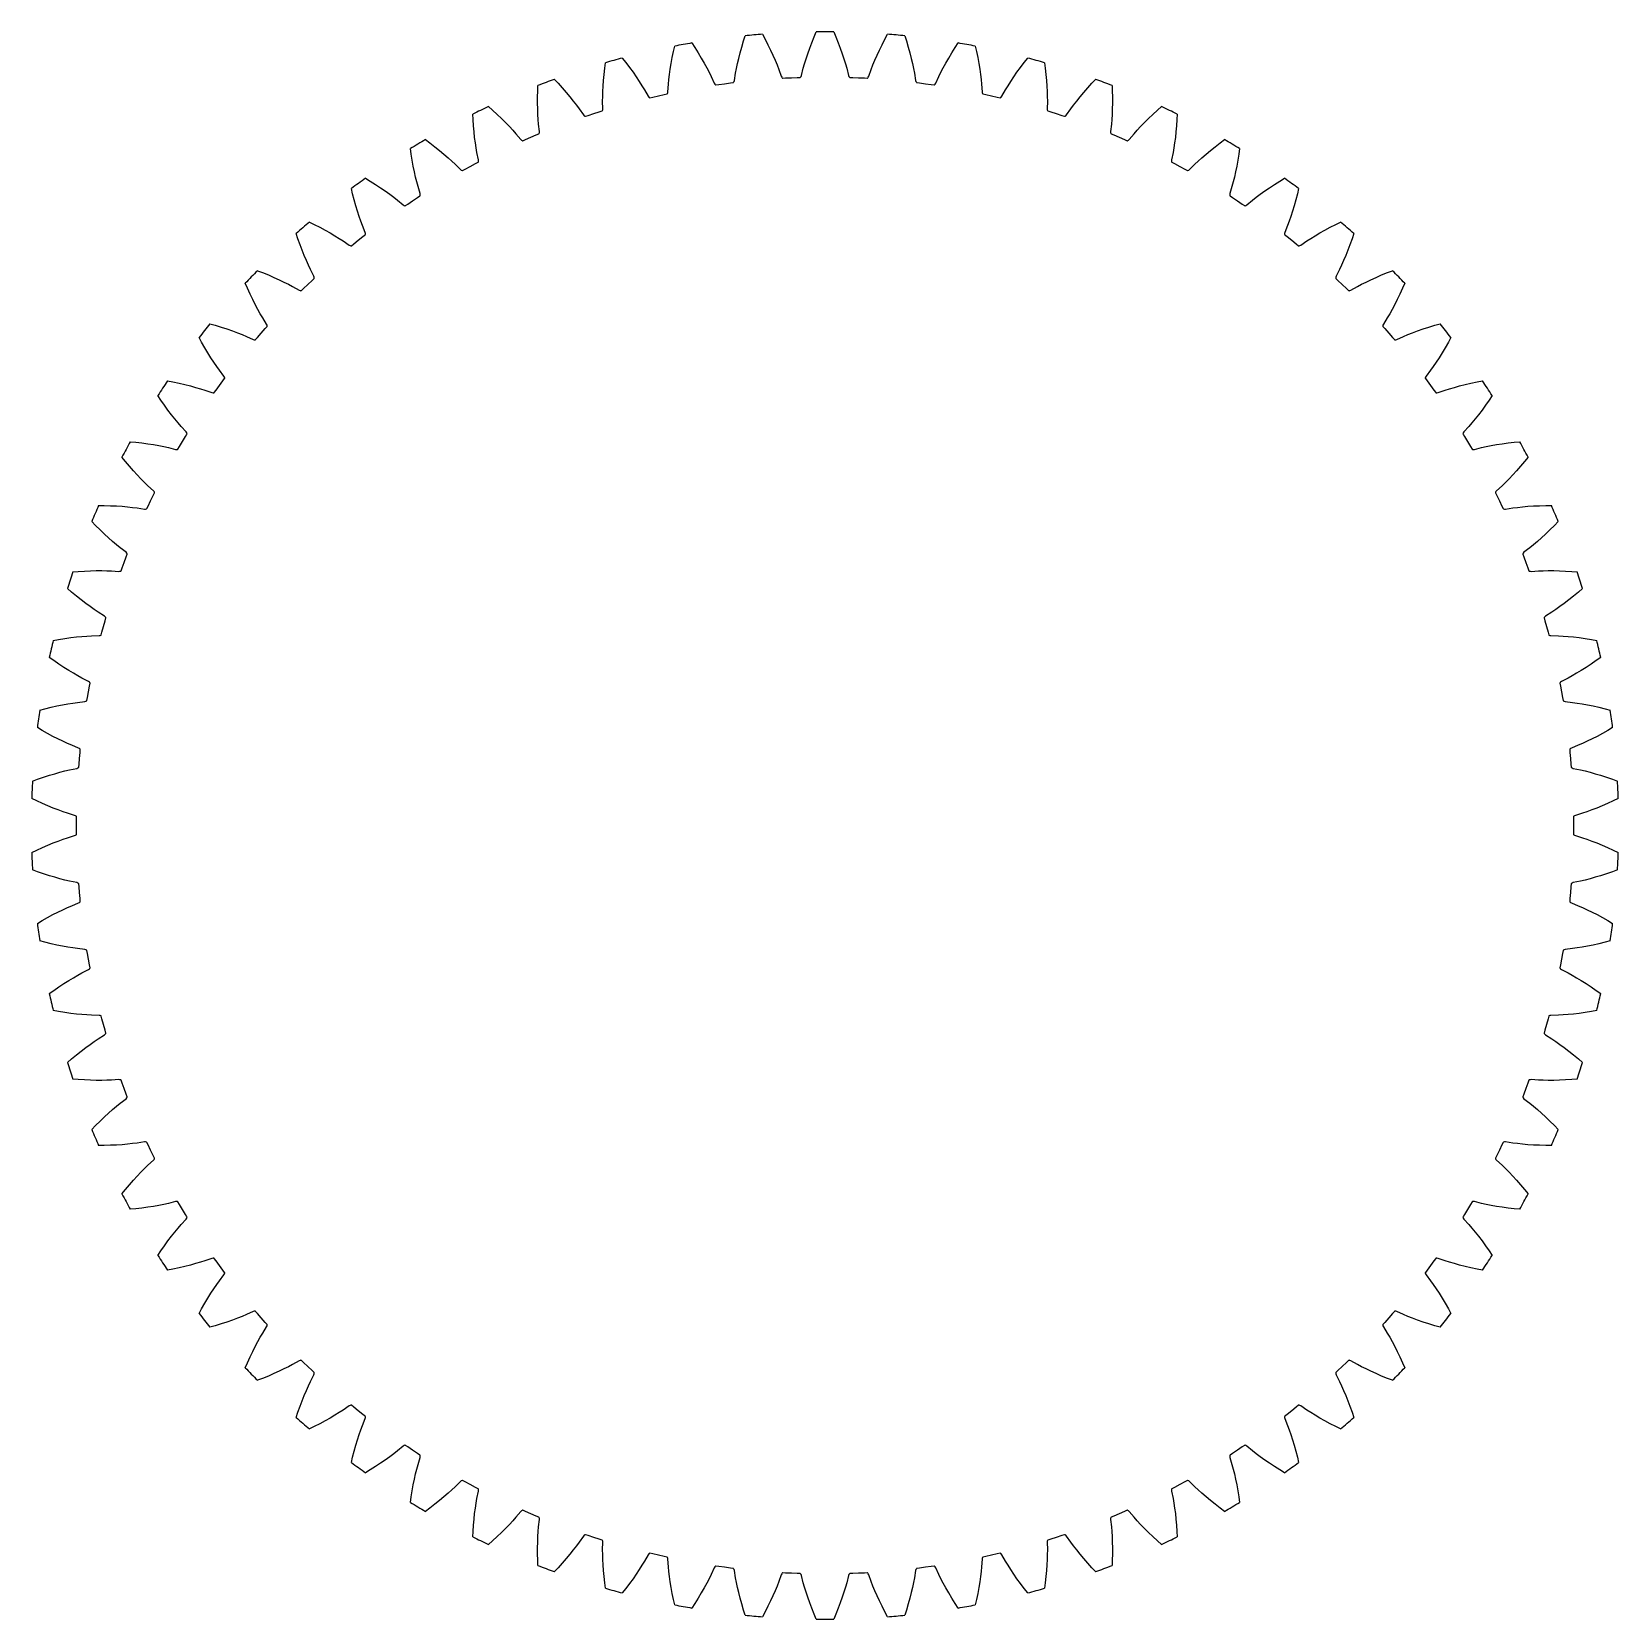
# Model space of a CAD drawing. Extents: x 19 to 91, y -36 to 36.
import ezdxf

# ---------------------------------------------------------------- set-up
doc = ezdxf.new("R2010")
doc.units = 0

msp = doc.modelspace()

# ---------------------------------------------------------------- linework, layer by layer
at = {"layer": 'layer0'}
for p, q in [((48.128, 35.107), (48.182, 35.349)), ((48.963, 35.49), (49.098, 35.283)), ((49.098, 35.283), (49.25, 35.04)), ((51.148, 35.044), (51.221, 35.307)), ((51.221, 35.307), (51.303, 35.582)), ((51.303, 35.582), (51.378, 35.817)), ((52.168, 35.888), (52.284, 35.67)), ((52.284, 35.67), (52.414, 35.414)), ((52.414, 35.414), (52.533, 35.168)), ((54.305, 35.248), (54.401, 35.503)), ((54.401, 35.503), (54.507, 35.77)), ((54.507, 35.77), (54.603, 35.998)), ((55.397, 35.998), (55.493, 35.77)), ((55.493, 35.77), (55.599, 35.503)), ((55.599, 35.503), (55.695, 35.248)), ((57.467, 35.168), (57.586, 35.414)), ((57.586, 35.414), (57.716, 35.67)), ((57.716, 35.67), (57.832, 35.888)), ((58.622, 35.817), (58.697, 35.582)), ((58.697, 35.582), (58.779, 35.307)), ((58.779, 35.307), (58.852, 35.044)), ((60.75, 35.04), (60.902, 35.283)), ((60.902, 35.283), (61.037, 35.49)), ((61.818, 35.349), (61.872, 35.107)), ((45.009, 34.35), (45.041, 34.595)), ((45.806, 34.806), (45.959, 34.612)), ((45.959, 34.612), (46.132, 34.383)), ((48.022, 34.557), (48.071, 34.826)), ((48.071, 34.826), (48.128, 35.107)), ((49.25, 35.04), (49.39, 34.806)), ((49.39, 34.806), (49.518, 34.582)), ((49.518, 34.582), (49.635, 34.366)), ((51.029, 34.555), (51.085, 34.794)), ((51.085, 34.794), (51.148, 35.044)), ((52.533, 35.168), (52.64, 34.934)), ((52.64, 34.934), (52.737, 34.709)), ((52.737, 34.709), (52.824, 34.495)), ((54.075, 34.551), (54.143, 34.772)), ((54.143, 34.772), (54.219, 35.005)), ((54.219, 35.005), (54.305, 35.248)), ((55.695, 35.248), (55.781, 35.005)), ((55.781, 35.005), (55.857, 34.772)), ((55.857, 34.772), (55.925, 34.551)), ((57.176, 34.495), (57.263, 34.709)), ((57.263, 34.709), (57.36, 34.934)), ((57.36, 34.934), (57.467, 35.168)), ((58.852, 35.044), (58.915, 34.794)), ((58.915, 34.794), (58.971, 34.555)), ((60.365, 34.366), (60.482, 34.582)), ((60.482, 34.582), (60.61, 34.806)), ((60.61, 34.806), (60.75, 35.04)), ((61.872, 35.107), (61.929, 34.826)), ((61.929, 34.826), (61.978, 34.557)), ((63.868, 34.383), (64.041, 34.612)), ((64.041, 34.612), (64.194, 34.806)), ((64.959, 34.595), (64.991, 34.35)), ((42.723, 33.842), (42.893, 33.662)), ((44.953, 33.793), (44.977, 34.065)), ((44.977, 34.065), (45.009, 34.35)), ((46.132, 34.383), (46.293, 34.163)), ((46.293, 34.163), (46.44, 33.951)), ((46.44, 33.951), (46.576, 33.747)), ((47.921, 33.831), (47.948, 34.06)), ((47.948, 34.06), (47.981, 34.303)), ((47.981, 34.303), (48.022, 34.557)), ((49.635, 34.366), (49.74, 34.161)), ((49.74, 34.161), (49.835, 33.969)), ((49.835, 33.969), (49.975, 33.663)), ((50.888, 33.787), (50.942, 34.119)), ((50.942, 34.119), (50.982, 34.329)), ((50.982, 34.329), (51.029, 34.555)), ((52.824, 34.495), (52.9, 34.295)), ((52.9, 34.295), (53.013, 33.978)), ((53.013, 33.978), (53.035, 33.935)), ((53.035, 33.935), (53.057, 33.908)), ((53.057, 33.908), (53.068, 33.9)), ((53.068, 33.9), (53.08, 33.896)), ((53.08, 33.896), (53.211, 33.903)), ((53.211, 33.903), (53.477, 33.916)), ((53.477, 33.916), (53.743, 33.927)), ((53.743, 33.927), (53.874, 33.932)), ((53.874, 33.932), (53.885, 33.937)), ((53.885, 33.937), (53.896, 33.945)), ((53.896, 33.945), (53.916, 33.975)), ((53.916, 33.975), (53.933, 34.019)), ((53.933, 34.019), (54.017, 34.345)), ((54.017, 34.345), (54.075, 34.551)), ((55.925, 34.551), (55.983, 34.345)), ((55.983, 34.345), (56.067, 34.019)), ((56.067, 34.019), (56.084, 33.975)), ((56.084, 33.975), (56.104, 33.945)), ((56.104, 33.945), (56.115, 33.937)), ((56.115, 33.937), (56.126, 33.932)), ((56.126, 33.932), (56.257, 33.927)), ((56.257, 33.927), (56.523, 33.916)), ((56.523, 33.916), (56.789, 33.903)), ((56.789, 33.903), (56.92, 33.896)), ((56.92, 33.896), (56.932, 33.9)), ((56.932, 33.9), (56.943, 33.908)), ((56.943, 33.908), (56.965, 33.935)), ((56.965, 33.935), (56.987, 33.978)), ((56.987, 33.978), (57.1, 34.295)), ((57.1, 34.295), (57.176, 34.495)), ((58.971, 34.555), (59.018, 34.329)), ((59.018, 34.329), (59.058, 34.119)), ((59.058, 34.119), (59.112, 33.787)), ((60.025, 33.663), (60.165, 33.969)), ((60.165, 33.969), (60.26, 34.161)), ((60.26, 34.161), (60.365, 34.366)), ((61.978, 34.557), (62.019, 34.303)), ((62.019, 34.303), (62.052, 34.06)), ((62.052, 34.06), (62.079, 33.831)), ((63.424, 33.747), (63.56, 33.951)), ((63.56, 33.951), (63.707, 34.163)), ((63.707, 34.163), (63.868, 34.383)), ((64.991, 34.35), (65.023, 34.065)), ((65.023, 34.065), (65.047, 33.793)), ((67.107, 33.662), (67.277, 33.842)), ((41.964, 33.029), (41.97, 33.316)), ((41.97, 33.316), (41.98, 33.563)), ((42.893, 33.662), (43.086, 33.45)), ((43.086, 33.45), (43.266, 33.245)), ((43.266, 33.245), (43.431, 33.047)), ((44.917, 33.06), (44.923, 33.291)), ((44.923, 33.291), (44.935, 33.536)), ((44.935, 33.536), (44.953, 33.793)), ((46.576, 33.747), (46.699, 33.552)), ((46.699, 33.552), (46.81, 33.369)), ((46.81, 33.369), (46.978, 33.077)), ((47.445, 33.099), (47.705, 33.157)), ((47.705, 33.157), (47.834, 33.186)), ((47.834, 33.186), (47.843, 33.192)), ((47.843, 33.192), (47.852, 33.203)), ((47.852, 33.203), (47.867, 33.235)), ((47.867, 33.235), (47.876, 33.282)), ((47.876, 33.282), (47.9, 33.618)), ((47.9, 33.618), (47.921, 33.831)), ((49.975, 33.663), (50.001, 33.622)), ((50.001, 33.622), (50.026, 33.597)), ((50.026, 33.597), (50.037, 33.59)), ((50.037, 33.59), (50.049, 33.588)), ((50.049, 33.588), (50.179, 33.606)), ((50.179, 33.606), (50.443, 33.643)), ((50.443, 33.643), (50.707, 33.678)), ((50.707, 33.678), (50.837, 33.695)), ((50.837, 33.695), (50.847, 33.7)), ((50.847, 33.7), (50.857, 33.71)), ((50.857, 33.71), (50.874, 33.741)), ((50.874, 33.741), (50.888, 33.787)), ((59.112, 33.787), (59.126, 33.741)), ((59.126, 33.741), (59.143, 33.71)), ((59.143, 33.71), (59.153, 33.7)), ((59.153, 33.7), (59.163, 33.695)), ((59.163, 33.695), (59.293, 33.678)), ((59.293, 33.678), (59.557, 33.643)), ((59.557, 33.643), (59.821, 33.606)), ((59.821, 33.606), (59.951, 33.588)), ((59.951, 33.588), (59.963, 33.59)), ((59.963, 33.59), (59.974, 33.597)), ((59.974, 33.597), (59.999, 33.622)), ((59.999, 33.622), (60.025, 33.663)), ((62.079, 33.831), (62.1, 33.618)), ((62.1, 33.618), (62.124, 33.282)), ((62.124, 33.282), (62.133, 33.235)), ((62.133, 33.235), (62.148, 33.203)), ((62.148, 33.203), (62.157, 33.192)), ((62.157, 33.192), (62.166, 33.186)), ((62.166, 33.186), (62.295, 33.157)), ((62.295, 33.157), (62.555, 33.099)), ((63.022, 33.077), (63.19, 33.369)), ((63.19, 33.369), (63.301, 33.552)), ((63.301, 33.552), (63.424, 33.747)), ((65.047, 33.793), (65.065, 33.536)), ((65.065, 33.536), (65.077, 33.291)), ((65.077, 33.291), (65.083, 33.06)), ((66.569, 33.047), (66.734, 33.245)), ((66.734, 33.245), (66.914, 33.45)), ((66.914, 33.45), (67.107, 33.662)), ((68.02, 33.563), (68.03, 33.316)), ((68.03, 33.316), (68.036, 33.029)), ((39.738, 32.605), (39.924, 32.441)), ((39.924, 32.441), (40.136, 32.247)), ((41.964, 32.756), (41.964, 33.029)), ((41.969, 32.498), (41.964, 32.756)), ((41.979, 32.253), (41.969, 32.498)), ((43.431, 33.047), (43.585, 32.856)), ((43.585, 32.856), (43.725, 32.673)), ((43.725, 32.673), (43.852, 32.5)), ((43.852, 32.5), (44.045, 32.225)), ((44.762, 32.37), (44.888, 32.41)), ((44.888, 32.41), (44.897, 32.417)), ((44.897, 32.417), (44.905, 32.428)), ((44.905, 32.428), (44.916, 32.462)), ((44.915, 32.846), (44.917, 33.06)), ((44.921, 32.51), (44.915, 32.846)), ((44.916, 32.462), (44.921, 32.51)), ((46.978, 33.077), (47.007, 33.039)), ((47.007, 33.039), (47.034, 33.016)), ((47.034, 33.016), (47.046, 33.01)), ((47.046, 33.01), (47.058, 33.009)), ((47.058, 33.009), (47.186, 33.039)), ((47.186, 33.039), (47.445, 33.099)), ((62.555, 33.099), (62.814, 33.039)), ((62.814, 33.039), (62.942, 33.009)), ((62.942, 33.009), (62.954, 33.01)), ((62.954, 33.01), (62.966, 33.016)), ((62.966, 33.016), (62.993, 33.039)), ((62.993, 33.039), (63.022, 33.077)), ((65.085, 32.846), (65.079, 32.51)), ((65.079, 32.51), (65.084, 32.462)), ((65.083, 33.06), (65.085, 32.846)), ((65.084, 32.462), (65.095, 32.428)), ((65.095, 32.428), (65.103, 32.417)), ((65.103, 32.417), (65.112, 32.41)), ((65.112, 32.41), (65.238, 32.37)), ((65.955, 32.225), (66.148, 32.5)), ((66.148, 32.5), (66.275, 32.673)), ((66.275, 32.673), (66.415, 32.856)), ((66.415, 32.856), (66.569, 33.047)), ((68.031, 32.498), (68.021, 32.253)), ((68.036, 32.756), (68.031, 32.498)), ((68.036, 33.029), (68.036, 32.756)), ((69.864, 32.247), (70.076, 32.441)), ((70.076, 32.441), (70.262, 32.605)), ((39.036, 32.014), (39.024, 32.261)), ((39.056, 31.727), (39.036, 32.014)), ((39.08, 31.456), (39.056, 31.727)), ((40.136, 32.247), (40.333, 32.059)), ((40.333, 32.059), (40.515, 31.877)), ((40.515, 31.877), (40.686, 31.7)), ((40.686, 31.7), (40.842, 31.531)), ((41.994, 32.023), (41.979, 32.253)), ((42.012, 31.81), (41.994, 32.023)), ((42.048, 31.475), (42.012, 31.81)), ((44.045, 32.225), (44.078, 32.189)), ((44.078, 32.189), (44.106, 32.169)), ((44.106, 32.169), (44.119, 32.165)), ((44.119, 32.165), (44.131, 32.164)), ((44.131, 32.164), (44.256, 32.205)), ((44.256, 32.205), (44.509, 32.288)), ((44.509, 32.288), (44.762, 32.37)), ((65.238, 32.37), (65.491, 32.288)), ((65.491, 32.288), (65.744, 32.205)), ((65.744, 32.205), (65.869, 32.164)), ((65.869, 32.164), (65.881, 32.165)), ((65.881, 32.165), (65.894, 32.169)), ((65.894, 32.169), (65.922, 32.189)), ((65.922, 32.189), (65.955, 32.225)), ((67.988, 31.81), (67.952, 31.475)), ((68.006, 32.023), (67.988, 31.81)), ((68.021, 32.253), (68.006, 32.023)), ((69.158, 31.531), (69.314, 31.7)), ((69.314, 31.7), (69.485, 31.877)), ((69.485, 31.877), (69.667, 32.059)), ((69.667, 32.059), (69.864, 32.247)), ((70.944, 31.727), (70.92, 31.456)), ((70.964, 32.014), (70.944, 31.727)), ((70.976, 32.261), (70.964, 32.014)), ((36.877, 31.106), (37.077, 30.959)), ((39.109, 31.199), (39.08, 31.456)), ((39.141, 30.956), (39.109, 31.199)), ((40.842, 31.531), (40.984, 31.37)), ((40.984, 31.37), (41.201, 31.113)), ((41.201, 31.113), (41.236, 31.081)), ((41.236, 31.081), (41.267, 31.063)), ((41.267, 31.063), (41.28, 31.06)), ((41.28, 31.06), (41.292, 31.06)), ((41.292, 31.06), (41.412, 31.112)), ((41.412, 31.112), (41.657, 31.218)), ((41.657, 31.218), (41.902, 31.322)), ((41.902, 31.322), (42.023, 31.373)), ((42.023, 31.373), (42.032, 31.381)), ((42.032, 31.381), (42.038, 31.393)), ((42.038, 31.393), (42.047, 31.427)), ((42.047, 31.427), (42.048, 31.475)), ((67.952, 31.475), (67.953, 31.427)), ((67.953, 31.427), (67.962, 31.393)), ((67.962, 31.393), (67.968, 31.381)), ((67.968, 31.381), (67.977, 31.373)), ((67.977, 31.373), (68.098, 31.322)), ((68.098, 31.322), (68.343, 31.218)), ((68.343, 31.218), (68.588, 31.112)), ((68.588, 31.112), (68.708, 31.06)), ((68.708, 31.06), (68.72, 31.06)), ((68.72, 31.06), (68.733, 31.063)), ((68.733, 31.063), (68.764, 31.081)), ((68.764, 31.081), (68.799, 31.113)), ((68.799, 31.113), (69.016, 31.37)), ((69.016, 31.37), (69.158, 31.531)), ((70.891, 31.199), (70.859, 30.956)), ((70.92, 31.456), (70.891, 31.199)), ((72.923, 30.959), (73.123, 31.106)), ((36.231, 30.454), (36.196, 30.699)), ((36.276, 30.17), (36.231, 30.454)), ((37.077, 30.959), (37.305, 30.785)), ((37.305, 30.785), (37.518, 30.615)), ((37.518, 30.615), (37.716, 30.45)), ((37.716, 30.45), (37.902, 30.289)), ((37.902, 30.289), (38.073, 30.135)), ((39.176, 30.728), (39.141, 30.956)), ((39.213, 30.517), (39.176, 30.728)), ((39.279, 30.188), (39.213, 30.517)), ((70.787, 30.517), (70.721, 30.188)), ((70.824, 30.728), (70.787, 30.517)), ((70.859, 30.956), (70.824, 30.728)), ((71.927, 30.135), (72.098, 30.289)), ((72.098, 30.289), (72.284, 30.45)), ((72.284, 30.45), (72.482, 30.615)), ((72.482, 30.615), (72.695, 30.785)), ((72.695, 30.785), (72.923, 30.959)), ((73.769, 30.454), (73.724, 30.17)), ((73.804, 30.699), (73.769, 30.454)), ((36.325, 29.902), (36.276, 30.17)), ((36.376, 29.649), (36.325, 29.902)), ((36.43, 29.41), (36.376, 29.649)), ((38.073, 30.135), (38.228, 29.988)), ((38.228, 29.988), (38.467, 29.751)), ((38.467, 29.751), (38.505, 29.722)), ((38.505, 29.722), (38.538, 29.707)), ((38.538, 29.707), (38.551, 29.705)), ((38.551, 29.705), (38.563, 29.706)), ((38.563, 29.706), (38.678, 29.769)), ((38.678, 29.769), (38.912, 29.896)), ((38.912, 29.896), (39.147, 30.022)), ((39.147, 30.022), (39.263, 30.083)), ((39.263, 30.083), (39.271, 30.092)), ((39.271, 30.092), (39.277, 30.105)), ((39.277, 30.105), (39.282, 30.139)), ((39.282, 30.139), (39.279, 30.188)), ((70.721, 30.188), (70.718, 30.139)), ((70.718, 30.139), (70.723, 30.105)), ((70.723, 30.105), (70.729, 30.092)), ((70.729, 30.092), (70.737, 30.083)), ((70.737, 30.083), (70.853, 30.022)), ((70.853, 30.022), (71.088, 29.896)), ((71.088, 29.896), (71.322, 29.769)), ((71.322, 29.769), (71.437, 29.706)), ((71.437, 29.706), (71.449, 29.705)), ((71.449, 29.705), (71.462, 29.707)), ((71.462, 29.707), (71.495, 29.722)), ((71.495, 29.722), (71.533, 29.751)), ((71.533, 29.751), (71.772, 29.988)), ((71.772, 29.988), (71.927, 30.135)), ((73.624, 29.649), (73.57, 29.41)), ((73.675, 29.902), (73.624, 29.649)), ((73.724, 30.17), (73.675, 29.902)), ((33.576, 28.649), (33.52, 28.89)), ((34.162, 29.356), (34.374, 29.228)), ((34.374, 29.228), (34.616, 29.075)), ((34.616, 29.075), (34.844, 28.925)), ((34.844, 28.925), (35.056, 28.778)), ((36.485, 29.186), (36.43, 29.41)), ((36.541, 28.979), (36.485, 29.186)), ((36.636, 28.657), (36.541, 28.979)), ((73.459, 28.979), (73.364, 28.657)), ((73.515, 29.186), (73.459, 28.979)), ((73.57, 29.41), (73.515, 29.186)), ((74.944, 28.778), (75.156, 28.925)), ((75.156, 28.925), (75.384, 29.075)), ((75.384, 29.075), (75.626, 29.228)), ((75.626, 29.228), (75.838, 29.356)), ((76.48, 28.89), (76.424, 28.649)), ((33.647, 28.371), (33.576, 28.649)), ((33.719, 28.108), (33.647, 28.371)), ((33.793, 27.86), (33.719, 28.108)), ((35.056, 28.778), (35.255, 28.635)), ((35.255, 28.635), (35.439, 28.496)), ((35.439, 28.496), (35.608, 28.364)), ((35.608, 28.364), (35.867, 28.149)), ((35.867, 28.149), (35.908, 28.123)), ((35.908, 28.123), (35.941, 28.112)), ((35.941, 28.112), (35.955, 28.111)), ((35.955, 28.111), (35.966, 28.113)), ((35.966, 28.113), (36.075, 28.186)), ((36.075, 28.186), (36.297, 28.334)), ((36.297, 28.334), (36.52, 28.48)), ((36.52, 28.48), (36.63, 28.552)), ((36.63, 28.552), (36.637, 28.561)), ((36.644, 28.609), (36.636, 28.657)), ((36.637, 28.561), (36.641, 28.574)), ((36.641, 28.574), (36.644, 28.609)), ((73.364, 28.657), (73.356, 28.609)), ((73.356, 28.609), (73.359, 28.574)), ((73.359, 28.574), (73.363, 28.561)), ((73.363, 28.561), (73.37, 28.552)), ((73.37, 28.552), (73.48, 28.48)), ((73.48, 28.48), (73.703, 28.334)), ((73.703, 28.334), (73.925, 28.186)), ((73.925, 28.186), (74.034, 28.113)), ((74.034, 28.113), (74.045, 28.111)), ((74.045, 28.111), (74.059, 28.112)), ((74.059, 28.112), (74.092, 28.123)), ((74.092, 28.123), (74.133, 28.149)), ((74.133, 28.149), (74.392, 28.364)), ((74.392, 28.364), (74.561, 28.496)), ((74.561, 28.496), (74.745, 28.635)), ((74.745, 28.635), (74.944, 28.778)), ((76.281, 28.108), (76.207, 27.86)), ((76.353, 28.371), (76.281, 28.108)), ((76.424, 28.649), (76.353, 28.371)), ((31.614, 27.37), (31.837, 27.262)), ((33.868, 27.627), (33.793, 27.86)), ((33.943, 27.409), (33.868, 27.627)), ((34.017, 27.208), (33.943, 27.409)), ((76.057, 27.409), (75.983, 27.208)), ((76.132, 27.627), (76.057, 27.409)), ((76.207, 27.86), (76.132, 27.627)), ((78.163, 27.262), (78.386, 27.37)), ((31.094, 26.613), (31.017, 26.848)), ((31.837, 27.262), (32.092, 27.131)), ((32.092, 27.131), (32.333, 27.002)), ((32.333, 27.002), (32.557, 26.875)), ((32.557, 26.875), (32.768, 26.75)), ((32.768, 26.75), (32.964, 26.628)), ((33.833, 26.543), (34.041, 26.709)), ((34.141, 26.895), (34.017, 27.208)), ((34.041, 26.709), (34.144, 26.79)), ((34.153, 26.849), (34.141, 26.895)), ((34.144, 26.79), (34.15, 26.8)), ((34.15, 26.8), (34.154, 26.813)), ((34.154, 26.813), (34.153, 26.849)), ((75.847, 26.849), (75.846, 26.813)), ((75.846, 26.813), (75.85, 26.8)), ((75.859, 26.895), (75.847, 26.849)), ((75.85, 26.8), (75.856, 26.79)), ((75.856, 26.79), (75.959, 26.709)), ((75.983, 27.208), (75.859, 26.895)), ((75.959, 26.709), (76.167, 26.543)), ((77.036, 26.628), (77.232, 26.75)), ((77.232, 26.75), (77.443, 26.875)), ((77.443, 26.875), (77.667, 27.002)), ((77.667, 27.002), (77.908, 27.131)), ((77.908, 27.131), (78.163, 27.262)), ((78.983, 26.848), (78.906, 26.613)), ((31.19, 26.342), (31.094, 26.613)), ((31.285, 26.087), (31.19, 26.342)), ((31.381, 25.847), (31.285, 26.087)), ((32.964, 26.628), (33.143, 26.511)), ((33.143, 26.511), (33.421, 26.321)), ((33.421, 26.321), (33.464, 26.299)), ((33.464, 26.299), (33.498, 26.29)), ((33.498, 26.29), (33.511, 26.29)), ((33.511, 26.29), (33.523, 26.294)), ((33.523, 26.294), (33.625, 26.376)), ((33.625, 26.376), (33.833, 26.543)), ((76.167, 26.543), (76.375, 26.376)), ((76.375, 26.376), (76.477, 26.294)), ((76.477, 26.294), (76.489, 26.29)), ((76.489, 26.29), (76.502, 26.29)), ((76.502, 26.29), (76.536, 26.299)), ((76.536, 26.299), (76.579, 26.321)), ((76.579, 26.321), (76.857, 26.511)), ((76.857, 26.511), (77.036, 26.628)), ((78.715, 26.087), (78.619, 25.847)), ((78.81, 26.342), (78.715, 26.087)), ((78.906, 26.613), (78.81, 26.342)), ((31.477, 25.621), (31.381, 25.847)), ((31.571, 25.411), (31.477, 25.621)), ((31.663, 25.218), (31.571, 25.411)), ((31.814, 24.917), (31.663, 25.218)), ((78.337, 25.218), (78.186, 24.917)), ((78.429, 25.411), (78.337, 25.218)), ((78.523, 25.621), (78.429, 25.411)), ((78.619, 25.847), (78.523, 25.621)), ((28.805, 24.363), (28.707, 24.59)), ((29.255, 25.163), (29.486, 25.075)), ((29.486, 25.075), (29.752, 24.968)), ((29.752, 24.968), (30.003, 24.861)), ((30.003, 24.861), (30.238, 24.755)), ((30.238, 24.755), (30.46, 24.649)), ((30.46, 24.649), (30.666, 24.545)), ((30.666, 24.545), (30.855, 24.445)), ((31.347, 24.354), (31.538, 24.539)), ((31.538, 24.539), (31.732, 24.722)), ((31.732, 24.722), (31.827, 24.813)), ((31.83, 24.872), (31.814, 24.917)), ((31.827, 24.813), (31.832, 24.823)), ((31.834, 24.837), (31.83, 24.872)), ((31.832, 24.823), (31.834, 24.837)), ((78.17, 24.872), (78.166, 24.837)), ((78.166, 24.837), (78.168, 24.823)), ((78.168, 24.823), (78.173, 24.813)), ((78.186, 24.917), (78.17, 24.872)), ((78.173, 24.813), (78.268, 24.722)), ((78.268, 24.722), (78.462, 24.539)), ((78.462, 24.539), (78.653, 24.354)), ((79.145, 24.445), (79.334, 24.545)), ((79.334, 24.545), (79.54, 24.649)), ((79.54, 24.649), (79.762, 24.755)), ((79.762, 24.755), (79.997, 24.861)), ((79.997, 24.861), (80.248, 24.968)), ((80.248, 24.968), (80.514, 25.075)), ((80.514, 25.075), (80.745, 25.163)), ((81.293, 24.59), (81.195, 24.363)), ((28.924, 24.102), (28.805, 24.363)), ((29.043, 23.856), (28.924, 24.102)), ((29.159, 23.626), (29.043, 23.856)), ((30.855, 24.445), (31.148, 24.28)), ((31.148, 24.28), (31.193, 24.262)), ((31.193, 24.262), (31.228, 24.257)), ((31.228, 24.257), (31.241, 24.258)), ((31.241, 24.258), (31.252, 24.263)), ((31.252, 24.263), (31.347, 24.354)), ((78.653, 24.354), (78.748, 24.263)), ((78.748, 24.263), (78.759, 24.258)), ((78.759, 24.258), (78.772, 24.257)), ((78.772, 24.257), (78.807, 24.262)), ((78.807, 24.262), (78.852, 24.28)), ((78.852, 24.28), (79.145, 24.445)), ((80.957, 23.856), (80.841, 23.626)), ((81.076, 24.102), (80.957, 23.856)), ((81.195, 24.363), (81.076, 24.102)), ((29.275, 23.41), (29.159, 23.626)), ((29.388, 23.209), (29.275, 23.41)), ((29.496, 23.024), (29.388, 23.209)), ((80.612, 23.209), (80.504, 23.024)), ((80.725, 23.41), (80.612, 23.209)), ((80.841, 23.626), (80.725, 23.41)), ((27.103, 22.754), (27.341, 22.687)), ((27.341, 22.687), (27.616, 22.605)), ((27.616, 22.605), (27.875, 22.52)), ((27.875, 22.52), (28.119, 22.436)), ((28.119, 22.436), (28.349, 22.35)), ((28.349, 22.35), (28.563, 22.265)), ((29.259, 22.136), (29.433, 22.337)), ((29.433, 22.337), (29.609, 22.537)), ((29.674, 22.739), (29.496, 23.024)), ((29.609, 22.537), (29.696, 22.635)), ((29.694, 22.695), (29.674, 22.739)), ((29.701, 22.66), (29.694, 22.695)), ((29.696, 22.635), (29.7, 22.647)), ((29.7, 22.647), (29.701, 22.66)), ((80.306, 22.695), (80.299, 22.66)), ((80.299, 22.66), (80.3, 22.647)), ((80.3, 22.647), (80.304, 22.635)), ((80.304, 22.635), (80.391, 22.537)), ((80.326, 22.739), (80.306, 22.695)), ((80.504, 23.024), (80.326, 22.739)), ((80.391, 22.537), (80.567, 22.337)), ((80.567, 22.337), (80.741, 22.136)), ((81.437, 22.265), (81.651, 22.35)), ((81.651, 22.35), (81.881, 22.436)), ((81.881, 22.436), (82.125, 22.52)), ((82.125, 22.52), (82.384, 22.605)), ((82.384, 22.605), (82.659, 22.687)), ((82.659, 22.687), (82.897, 22.754)), ((26.727, 21.917), (26.609, 22.134)), ((26.869, 21.667), (26.727, 21.917)), ((27.009, 21.433), (26.869, 21.667)), ((28.563, 22.265), (28.761, 22.182)), ((28.761, 22.182), (29.068, 22.045)), ((29.068, 22.045), (29.114, 22.031)), ((29.114, 22.031), (29.149, 22.028)), ((29.149, 22.028), (29.162, 22.031)), ((29.162, 22.031), (29.173, 22.036)), ((29.173, 22.036), (29.259, 22.136)), ((80.741, 22.136), (80.827, 22.036)), ((80.827, 22.036), (80.838, 22.031)), ((80.838, 22.031), (80.851, 22.028)), ((80.851, 22.028), (80.886, 22.031)), ((80.886, 22.031), (80.932, 22.045)), ((80.932, 22.045), (81.239, 22.182)), ((81.239, 22.182), (81.437, 22.265)), ((83.131, 21.667), (82.991, 21.433)), ((83.273, 21.917), (83.131, 21.667)), ((83.391, 22.134), (83.273, 21.917)), ((27.145, 21.215), (27.009, 21.433)), ((27.28, 21.01), (27.145, 21.215)), ((27.41, 20.819), (27.28, 21.01)), ((82.72, 21.01), (82.59, 20.819)), ((82.855, 21.215), (82.72, 21.01)), ((82.991, 21.433), (82.855, 21.215)), ((25.176, 20.162), (25.419, 20.117)), ((27.535, 20.645), (27.41, 20.819)), ((27.534, 19.955), (27.691, 20.17)), ((27.738, 20.377), (27.535, 20.645)), ((27.691, 20.17), (27.769, 20.276)), ((27.761, 20.335), (27.738, 20.377)), ((27.772, 20.301), (27.761, 20.335)), ((27.769, 20.276), (27.772, 20.288)), ((27.772, 20.288), (27.772, 20.301)), ((82.239, 20.335), (82.228, 20.301)), ((82.228, 20.301), (82.228, 20.288)), ((82.228, 20.288), (82.231, 20.276)), ((82.231, 20.276), (82.309, 20.17)), ((82.262, 20.377), (82.239, 20.335)), ((82.465, 20.645), (82.262, 20.377)), ((82.309, 20.17), (82.466, 19.955)), ((82.59, 20.819), (82.465, 20.645)), ((84.581, 20.117), (84.824, 20.162)), ((24.876, 19.294), (24.739, 19.5)), ((25.419, 20.117), (25.7, 20.059)), ((25.7, 20.059), (25.966, 19.998)), ((25.966, 19.998), (26.216, 19.936)), ((26.216, 19.936), (26.453, 19.871)), ((26.453, 19.871), (26.674, 19.806)), ((26.674, 19.806), (26.878, 19.741)), ((26.878, 19.741), (27.196, 19.631)), ((27.196, 19.631), (27.243, 19.622)), ((27.243, 19.622), (27.278, 19.622)), ((27.278, 19.622), (27.292, 19.626)), ((27.292, 19.626), (27.301, 19.633)), ((27.301, 19.633), (27.378, 19.739)), ((27.378, 19.739), (27.534, 19.955)), ((82.466, 19.955), (82.622, 19.739)), ((82.622, 19.739), (82.699, 19.633)), ((82.699, 19.633), (82.708, 19.626)), ((82.708, 19.626), (82.722, 19.622)), ((82.722, 19.622), (82.757, 19.622)), ((82.757, 19.622), (82.804, 19.631)), ((82.804, 19.631), (83.122, 19.741)), ((83.122, 19.741), (83.326, 19.806)), ((83.326, 19.806), (83.547, 19.871)), ((83.547, 19.871), (83.784, 19.936)), ((83.784, 19.936), (84.034, 19.998)), ((84.034, 19.998), (84.3, 20.059)), ((84.3, 20.059), (84.581, 20.117)), ((85.261, 19.5), (85.124, 19.294)), ((25.04, 19.059), (24.876, 19.294)), ((25.2, 18.838), (25.04, 19.059)), ((25.356, 18.632), (25.2, 18.838)), ((84.8, 18.838), (84.644, 18.632)), ((84.96, 19.059), (84.8, 18.838)), ((85.124, 19.294), (84.96, 19.059)), ((25.508, 18.44), (25.356, 18.632)), ((25.655, 18.262), (25.508, 18.44)), ((25.795, 18.1), (25.655, 18.262)), ((26.021, 17.851), (25.795, 18.1)), ((84.205, 18.1), (83.979, 17.851)), ((84.345, 18.262), (84.205, 18.1)), ((84.492, 18.44), (84.345, 18.262)), ((84.644, 18.632), (84.492, 18.44)), ((23.488, 17.407), (23.735, 17.384)), ((23.735, 17.384), (24.02, 17.352)), ((24.02, 17.352), (24.29, 17.315)), ((24.29, 17.315), (24.545, 17.275)), ((25.72, 17.184), (25.856, 17.413)), ((25.856, 17.413), (25.993, 17.641)), ((25.993, 17.641), (26.061, 17.754)), ((26.048, 17.811), (26.021, 17.851)), ((26.062, 17.779), (26.048, 17.811)), ((26.061, 17.754), (26.063, 17.765)), ((26.063, 17.765), (26.062, 17.779)), ((83.938, 17.779), (83.937, 17.765)), ((83.937, 17.765), (83.939, 17.754)), ((83.952, 17.811), (83.938, 17.779)), ((83.939, 17.754), (84.007, 17.641)), ((83.979, 17.851), (83.952, 17.811)), ((84.007, 17.641), (84.144, 17.413)), ((84.144, 17.413), (84.28, 17.184)), ((85.455, 17.275), (85.71, 17.315)), ((85.71, 17.315), (85.98, 17.352)), ((85.98, 17.352), (86.265, 17.384)), ((86.265, 17.384), (86.512, 17.407)), ((23.268, 16.516), (23.113, 16.709)), ((24.545, 17.275), (24.786, 17.232)), ((24.786, 17.232), (25.013, 17.187)), ((25.013, 17.187), (25.222, 17.141)), ((25.222, 17.141), (25.548, 17.06)), ((25.548, 17.06), (25.596, 17.054)), ((25.596, 17.054), (25.631, 17.058)), ((25.631, 17.058), (25.644, 17.063)), ((25.644, 17.063), (25.653, 17.071)), ((25.653, 17.071), (25.72, 17.184)), ((84.28, 17.184), (84.347, 17.071)), ((84.347, 17.071), (84.356, 17.063)), ((84.356, 17.063), (84.369, 17.058)), ((84.369, 17.058), (84.404, 17.054)), ((84.404, 17.054), (84.452, 17.06)), ((84.452, 17.06), (84.778, 17.141)), ((84.778, 17.141), (84.987, 17.187)), ((84.987, 17.187), (85.214, 17.232)), ((85.214, 17.232), (85.455, 17.275)), ((86.887, 16.709), (86.732, 16.516)), ((23.452, 16.296), (23.268, 16.516)), ((23.631, 16.091), (23.452, 16.296)), ((23.805, 15.9), (23.631, 16.091)), ((23.974, 15.722), (23.805, 15.9)), ((86.195, 15.9), (86.026, 15.722)), ((86.369, 16.091), (86.195, 15.9)), ((86.548, 16.296), (86.369, 16.091)), ((86.732, 16.516), (86.548, 16.296)), ((24.136, 15.558), (23.974, 15.722)), ((24.29, 15.409), (24.136, 15.558)), ((24.537, 15.181), (24.29, 15.409)), ((24.568, 15.144), (24.537, 15.181)), ((24.584, 15.113), (24.568, 15.144)), ((85.432, 15.144), (85.416, 15.113)), ((85.463, 15.181), (85.432, 15.144)), ((85.71, 15.409), (85.463, 15.181)), ((85.864, 15.558), (85.71, 15.409)), ((86.026, 15.722), (85.864, 15.558)), ((22.055, 14.513), (22.302, 14.512)), ((22.302, 14.512), (22.589, 14.505)), ((22.589, 14.505), (22.862, 14.493)), ((22.862, 14.493), (23.119, 14.476)), ((23.119, 14.476), (23.363, 14.454)), ((23.363, 14.454), (23.593, 14.43)), ((23.593, 14.43), (23.805, 14.402)), ((23.805, 14.402), (24.137, 14.351)), ((24.241, 14.371), (24.297, 14.49)), ((24.297, 14.49), (24.412, 14.73)), ((24.412, 14.73), (24.529, 14.97)), ((24.529, 14.97), (24.586, 15.088)), ((24.587, 15.1), (24.584, 15.113)), ((24.586, 15.088), (24.587, 15.1)), ((85.416, 15.113), (85.413, 15.1)), ((85.413, 15.1), (85.414, 15.088)), ((85.414, 15.088), (85.471, 14.97)), ((85.471, 14.97), (85.588, 14.73)), ((85.588, 14.73), (85.703, 14.49)), ((85.703, 14.49), (85.759, 14.371)), ((85.863, 14.351), (86.195, 14.402)), ((86.195, 14.402), (86.407, 14.43)), ((86.407, 14.43), (86.637, 14.454)), ((86.637, 14.454), (86.881, 14.476)), ((86.881, 14.476), (87.138, 14.493)), ((87.138, 14.493), (87.411, 14.505)), ((87.411, 14.505), (87.698, 14.512)), ((87.698, 14.512), (87.945, 14.513)), ((21.915, 13.605), (21.743, 13.783)), ((24.137, 14.351), (24.186, 14.35)), ((24.186, 14.35), (24.22, 14.357)), ((24.22, 14.357), (24.232, 14.363)), ((24.232, 14.363), (24.241, 14.371)), ((85.759, 14.371), (85.768, 14.363)), ((85.768, 14.363), (85.78, 14.357)), ((85.78, 14.357), (85.814, 14.35)), ((85.814, 14.35), (85.863, 14.351)), ((88.257, 13.783), (88.085, 13.605)), ((22.118, 13.403), (21.915, 13.605)), ((22.315, 13.214), (22.118, 13.403)), ((22.505, 13.04), (22.315, 13.214)), ((22.69, 12.878), (22.505, 13.04)), ((87.495, 13.04), (87.31, 12.878)), ((87.685, 13.214), (87.495, 13.04)), ((87.882, 13.403), (87.685, 13.214)), ((88.085, 13.605), (87.882, 13.403)), ((22.866, 12.729), (22.69, 12.878)), ((23.032, 12.595), (22.866, 12.729)), ((23.299, 12.39), (23.032, 12.595)), ((23.333, 12.356), (23.299, 12.39)), ((23.309, 12.178), (23.356, 12.301)), ((23.352, 12.326), (23.333, 12.356)), ((23.356, 12.313), (23.352, 12.326)), ((23.356, 12.301), (23.356, 12.313)), ((86.648, 12.326), (86.644, 12.313)), ((86.644, 12.313), (86.644, 12.301)), ((86.644, 12.301), (86.691, 12.178)), ((86.667, 12.356), (86.648, 12.326)), ((86.701, 12.39), (86.667, 12.356)), ((86.968, 12.595), (86.701, 12.39)), ((87.134, 12.729), (86.968, 12.595)), ((87.31, 12.878), (87.134, 12.729)), ((20.887, 11.501), (21.133, 11.522)), ((21.133, 11.522), (21.419, 11.541)), ((21.419, 11.541), (21.692, 11.553)), ((21.692, 11.553), (21.95, 11.56)), ((21.95, 11.56), (22.195, 11.56)), ((22.195, 11.56), (22.426, 11.556)), ((22.426, 11.556), (22.64, 11.548)), ((22.64, 11.548), (22.975, 11.527)), ((22.975, 11.527), (23.023, 11.53)), ((23.023, 11.53), (23.057, 11.54)), ((23.057, 11.54), (23.069, 11.547)), ((23.069, 11.547), (23.077, 11.556)), ((23.077, 11.556), (23.122, 11.68)), ((23.122, 11.68), (23.215, 11.929)), ((23.215, 11.929), (23.309, 12.178)), ((86.691, 12.178), (86.785, 11.929)), ((86.785, 11.929), (86.878, 11.68)), ((86.878, 11.68), (86.923, 11.556)), ((86.923, 11.556), (86.931, 11.547)), ((86.931, 11.547), (86.943, 11.54)), ((86.943, 11.54), (86.977, 11.53)), ((86.977, 11.53), (87.025, 11.527)), ((87.025, 11.527), (87.36, 11.548)), ((87.36, 11.548), (87.574, 11.556)), ((87.574, 11.556), (87.805, 11.56)), ((87.805, 11.56), (88.05, 11.56)), ((88.05, 11.56), (88.308, 11.553)), ((88.308, 11.553), (88.581, 11.541)), ((88.581, 11.541), (88.867, 11.522)), ((88.867, 11.522), (89.113, 11.501)), ((20.828, 10.585), (20.641, 10.747)), ((21.049, 10.401), (20.828, 10.585)), ((21.262, 10.231), (21.049, 10.401)), ((21.467, 10.074), (21.262, 10.231)), ((88.738, 10.231), (88.533, 10.074)), ((88.951, 10.401), (88.738, 10.231)), ((89.172, 10.585), (88.951, 10.401)), ((89.359, 10.747), (89.172, 10.585)), ((21.665, 9.93), (21.467, 10.074)), ((21.854, 9.797), (21.665, 9.93)), ((22.032, 9.678), (21.854, 9.797)), ((22.316, 9.498), (22.032, 9.678)), ((22.353, 9.467), (22.316, 9.498)), ((22.345, 9.288), (22.381, 9.415)), ((22.375, 9.439), (22.353, 9.467)), ((22.38, 9.427), (22.375, 9.439)), ((22.381, 9.415), (22.38, 9.427)), ((87.62, 9.427), (87.619, 9.415)), ((87.619, 9.415), (87.655, 9.288)), ((87.625, 9.439), (87.62, 9.427)), ((87.647, 9.467), (87.625, 9.439)), ((87.684, 9.498), (87.647, 9.467)), ((87.968, 9.678), (87.684, 9.498)), ((88.146, 9.797), (87.968, 9.678)), ((88.335, 9.93), (88.146, 9.797)), ((88.533, 10.074), (88.335, 9.93)), ((22.162, 8.639), (22.169, 8.648)), ((22.169, 8.648), (22.204, 8.775)), ((22.204, 8.775), (22.273, 9.032)), ((22.273, 9.032), (22.345, 9.288)), ((87.655, 9.288), (87.727, 9.032)), ((87.727, 9.032), (87.796, 8.775)), ((87.796, 8.775), (87.831, 8.648)), ((87.831, 8.648), (87.838, 8.639)), ((19.993, 8.397), (20.237, 8.44)), ((20.237, 8.44), (20.52, 8.484)), ((20.52, 8.484), (20.79, 8.521)), ((20.79, 8.521), (21.047, 8.55)), ((21.047, 8.55), (21.291, 8.573)), ((21.291, 8.573), (21.521, 8.59)), ((21.521, 8.59), (21.735, 8.601)), ((21.735, 8.601), (22.071, 8.61)), ((22.071, 8.61), (22.119, 8.617)), ((22.119, 8.617), (22.151, 8.63)), ((22.151, 8.63), (22.162, 8.639)), ((87.838, 8.639), (87.849, 8.63)), ((87.849, 8.63), (87.881, 8.617)), ((87.881, 8.617), (87.929, 8.61)), ((87.929, 8.61), (88.265, 8.601)), ((88.265, 8.601), (88.479, 8.59)), ((88.479, 8.59), (88.709, 8.573)), ((88.709, 8.573), (88.953, 8.55)), ((88.953, 8.55), (89.21, 8.521)), ((89.21, 8.521), (89.48, 8.484)), ((89.48, 8.484), (89.763, 8.44)), ((89.763, 8.44), (90.007, 8.397)), ((20.017, 7.479), (19.816, 7.624)), ((20.253, 7.316), (20.017, 7.479)), ((20.481, 7.166), (20.253, 7.316)), ((89.747, 7.316), (89.519, 7.166)), ((89.983, 7.479), (89.747, 7.316)), ((90.184, 7.624), (89.983, 7.479)), ((20.699, 7.028), (20.481, 7.166)), ((20.909, 6.902), (20.699, 7.028)), ((21.109, 6.787), (20.909, 6.902)), ((21.297, 6.684), (21.109, 6.787)), ((21.596, 6.53), (21.297, 6.684)), ((21.636, 6.503), (21.596, 6.53)), ((21.66, 6.477), (21.636, 6.503)), ((88.364, 6.503), (88.34, 6.477)), ((88.404, 6.53), (88.364, 6.503)), ((88.703, 6.684), (88.404, 6.53)), ((88.891, 6.787), (88.703, 6.684)), ((89.091, 6.902), (88.891, 6.787)), ((89.301, 7.028), (89.091, 6.902)), ((89.519, 7.166), (89.301, 7.028)), ((21.526, 5.67), (21.549, 5.8)), ((21.549, 5.8), (21.596, 6.062)), ((21.596, 6.062), (21.644, 6.324)), ((21.644, 6.324), (21.668, 6.453)), ((21.666, 6.465), (21.66, 6.477)), ((21.668, 6.453), (21.666, 6.465)), ((88.334, 6.465), (88.332, 6.453)), ((88.332, 6.453), (88.356, 6.324)), ((88.34, 6.477), (88.334, 6.465)), ((88.356, 6.324), (88.404, 6.062)), ((88.404, 6.062), (88.451, 5.8)), ((88.451, 5.8), (88.474, 5.67)), ((19.381, 5.225), (19.62, 5.29)), ((19.62, 5.29), (19.898, 5.36)), ((19.898, 5.36), (20.164, 5.42)), ((20.164, 5.42), (20.417, 5.473)), ((20.417, 5.473), (20.658, 5.517)), ((20.658, 5.517), (20.886, 5.554)), ((20.886, 5.554), (21.098, 5.584)), ((21.098, 5.584), (21.432, 5.623)), ((21.432, 5.623), (21.479, 5.635)), ((21.479, 5.635), (21.51, 5.651)), ((21.51, 5.651), (21.52, 5.66)), ((21.52, 5.66), (21.526, 5.67)), ((88.474, 5.67), (88.48, 5.66)), ((88.48, 5.66), (88.49, 5.651)), ((88.49, 5.651), (88.521, 5.635)), ((88.521, 5.635), (88.568, 5.623)), ((88.568, 5.623), (88.902, 5.584)), ((88.902, 5.584), (89.114, 5.554)), ((89.114, 5.554), (89.342, 5.517)), ((89.342, 5.517), (89.583, 5.473)), ((89.583, 5.473), (89.836, 5.42)), ((89.836, 5.42), (90.102, 5.36)), ((90.102, 5.36), (90.38, 5.29)), ((90.38, 5.29), (90.619, 5.225)), ((19.488, 4.313), (19.275, 4.439)), ((90.725, 4.439), (90.512, 4.313)), ((19.737, 4.172), (19.488, 4.313)), ((19.978, 4.043), (19.737, 4.172)), ((20.207, 3.925), (19.978, 4.043)), ((20.428, 3.818), (20.207, 3.925)), ((20.637, 3.722), (20.428, 3.818)), ((20.834, 3.636), (20.637, 3.722)), ((21.145, 3.51), (20.834, 3.636)), ((89.166, 3.636), (88.855, 3.51)), ((89.363, 3.722), (89.166, 3.636)), ((89.572, 3.818), (89.363, 3.722)), ((89.793, 3.925), (89.572, 3.818)), ((90.022, 4.043), (89.793, 3.925)), ((90.263, 4.172), (90.022, 4.043)), ((90.512, 4.313), (90.263, 4.172)), ((21.187, 3.486), (21.145, 3.51)), ((21.164, 2.778), (21.187, 3.043)), ((21.214, 3.462), (21.187, 3.486)), ((21.187, 3.043), (21.211, 3.308)), ((21.211, 3.308), (21.224, 3.439)), ((21.221, 3.451), (21.214, 3.462)), ((21.224, 3.439), (21.221, 3.451)), ((88.779, 3.451), (88.776, 3.439)), ((88.776, 3.439), (88.789, 3.308)), ((88.786, 3.462), (88.779, 3.451)), ((88.813, 3.486), (88.786, 3.462)), ((88.789, 3.308), (88.813, 3.043)), ((88.855, 3.51), (88.813, 3.486)), ((88.813, 3.043), (88.836, 2.778)), ((19.288, 2.097), (19.559, 2.192)), ((19.559, 2.192), (19.819, 2.276)), ((19.819, 2.276), (20.066, 2.35)), ((20.066, 2.35), (20.302, 2.416)), ((20.302, 2.416), (20.525, 2.474)), ((20.525, 2.474), (20.734, 2.523)), ((20.734, 2.523), (21.063, 2.592)), ((21.063, 2.592), (21.108, 2.608)), ((21.108, 2.608), (21.138, 2.626)), ((21.138, 2.626), (21.147, 2.636)), ((21.147, 2.636), (21.153, 2.647)), ((21.153, 2.647), (21.164, 2.778)), ((88.836, 2.778), (88.847, 2.647)), ((88.847, 2.647), (88.853, 2.636)), ((88.853, 2.636), (88.862, 2.626)), ((88.862, 2.626), (88.892, 2.608)), ((88.892, 2.608), (88.937, 2.592)), ((88.937, 2.592), (89.266, 2.523)), ((89.266, 2.523), (89.475, 2.474)), ((89.475, 2.474), (89.698, 2.416)), ((89.698, 2.416), (89.934, 2.35)), ((89.934, 2.35), (90.181, 2.276)), ((90.181, 2.276), (90.441, 2.192)), ((90.441, 2.192), (90.712, 2.097)), ((19.056, 2.011), (19.288, 2.097)), ((90.712, 2.097), (90.944, 2.011)), ((19.244, 1.113), (19.021, 1.219)), ((19.505, 0.994), (19.244, 1.113)), ((19.756, 0.887), (19.505, 0.994)), ((19.996, 0.79), (19.756, 0.887)), ((20.225, 0.704), (19.996, 0.79)), ((90.004, 0.79), (89.775, 0.704)), ((90.244, 0.887), (90.004, 0.79)), ((90.495, 0.994), (90.244, 0.887)), ((90.756, 1.113), (90.495, 0.994)), ((90.979, 1.219), (90.756, 1.113)), ((20.442, 0.626), (20.225, 0.704)), ((20.645, 0.559), (20.442, 0.626)), ((20.967, 0.461), (20.645, 0.559)), ((21.011, 0.441), (20.967, 0.461)), ((21.039, 0.42), (21.011, 0.441)), ((21.047, 0.409), (21.039, 0.42)), ((21.052, 0.398), (21.047, 0.409)), ((21.05, 0), (21.051, 0.266)), ((21.051, -0.266), (21.05, 0)), ((21.051, 0.266), (21.052, 0.398)), ((88.953, 0.409), (88.948, 0.398)), ((88.948, 0.398), (88.949, 0.266)), ((88.949, 0.266), (88.95, 0)), ((88.95, 0), (88.949, -0.266)), ((88.961, 0.42), (88.953, 0.409)), ((88.989, 0.441), (88.961, 0.42)), ((89.033, 0.461), (88.989, 0.441)), ((89.355, 0.559), (89.033, 0.461)), ((89.558, 0.626), (89.355, 0.559)), ((89.775, 0.704), (89.558, 0.626)), ((19.996, -0.79), (20.225, -0.704)), ((20.225, -0.704), (20.442, -0.626)), ((20.442, -0.626), (20.645, -0.559)), ((20.645, -0.559), (20.967, -0.461)), ((20.967, -0.461), (21.011, -0.441)), ((21.011, -0.441), (21.039, -0.42)), ((21.039, -0.42), (21.047, -0.409)), ((21.047, -0.409), (21.052, -0.398)), ((21.052, -0.398), (21.051, -0.266)), ((88.949, -0.266), (88.948, -0.398)), ((88.948, -0.398), (88.953, -0.409)), ((88.953, -0.409), (88.961, -0.42)), ((88.961, -0.42), (88.989, -0.441)), ((88.989, -0.441), (89.033, -0.461)), ((89.033, -0.461), (89.355, -0.559)), ((89.355, -0.559), (89.558, -0.626)), ((89.558, -0.626), (89.775, -0.704)), ((89.775, -0.704), (90.004, -0.79)), ((19.021, -1.219), (19.244, -1.113)), ((19.244, -1.113), (19.505, -0.994)), ((19.505, -0.994), (19.756, -0.887)), ((19.756, -0.887), (19.996, -0.79)), ((90.004, -0.79), (90.244, -0.887)), ((90.244, -0.887), (90.495, -0.994)), ((90.495, -0.994), (90.756, -1.113)), ((90.756, -1.113), (90.979, -1.219)), ((19.288, -2.097), (19.056, -2.011)), ((19.559, -2.192), (19.288, -2.097)), ((90.712, -2.097), (90.441, -2.192)), ((90.944, -2.011), (90.712, -2.097)), ((19.819, -2.276), (19.559, -2.192)), ((20.066, -2.35), (19.819, -2.276)), ((20.302, -2.416), (20.066, -2.35)), ((20.525, -2.474), (20.302, -2.416)), ((20.734, -2.523), (20.525, -2.474)), ((21.063, -2.592), (20.734, -2.523)), ((21.108, -2.608), (21.063, -2.592)), ((21.138, -2.626), (21.108, -2.608)), ((21.147, -2.636), (21.138, -2.626)), ((21.153, -2.647), (21.147, -2.636)), ((21.164, -2.778), (21.153, -2.647)), ((21.187, -3.043), (21.164, -2.778)), ((88.836, -2.778), (88.813, -3.043)), ((88.847, -2.647), (88.836, -2.778)), ((88.853, -2.636), (88.847, -2.647)), ((88.862, -2.626), (88.853, -2.636)), ((88.892, -2.608), (88.862, -2.626)), ((88.937, -2.592), (88.892, -2.608)), ((89.266, -2.523), (88.937, -2.592)), ((89.475, -2.474), (89.266, -2.523)), ((89.698, -2.416), (89.475, -2.474)), ((89.934, -2.35), (89.698, -2.416)), ((90.181, -2.276), (89.934, -2.35)), ((90.441, -2.192), (90.181, -2.276)), ((20.834, -3.636), (21.145, -3.51)), ((21.145, -3.51), (21.187, -3.486)), ((21.211, -3.308), (21.187, -3.043)), ((21.187, -3.486), (21.214, -3.462)), ((21.224, -3.439), (21.211, -3.308)), ((21.214, -3.462), (21.221, -3.451)), ((21.221, -3.451), (21.224, -3.439)), ((88.789, -3.308), (88.776, -3.439)), ((88.776, -3.439), (88.779, -3.451)), ((88.779, -3.451), (88.786, -3.462)), ((88.786, -3.462), (88.813, -3.486)), ((88.813, -3.043), (88.789, -3.308)), ((88.813, -3.486), (88.855, -3.51)), ((88.855, -3.51), (89.166, -3.636)), ((19.275, -4.439), (19.488, -4.313)), ((19.488, -4.313), (19.737, -4.172)), ((19.737, -4.172), (19.978, -4.043)), ((19.978, -4.043), (20.207, -3.925)), ((20.207, -3.925), (20.428, -3.818)), ((20.428, -3.818), (20.637, -3.722)), ((20.637, -3.722), (20.834, -3.636)), ((89.166, -3.636), (89.363, -3.722)), ((89.363, -3.722), (89.572, -3.818)), ((89.572, -3.818), (89.793, -3.925)), ((89.793, -3.925), (90.022, -4.043)), ((90.022, -4.043), (90.263, -4.172)), ((90.263, -4.172), (90.512, -4.313)), ((90.512, -4.313), (90.725, -4.439)), ((19.62, -5.29), (19.381, -5.225)), ((19.898, -5.36), (19.62, -5.29)), ((20.164, -5.42), (19.898, -5.36)), ((20.417, -5.473), (20.164, -5.42)), ((20.658, -5.517), (20.417, -5.473)), ((20.886, -5.554), (20.658, -5.517)), ((21.098, -5.584), (20.886, -5.554)), ((21.432, -5.623), (21.098, -5.584)), ((21.479, -5.635), (21.432, -5.623)), ((21.51, -5.651), (21.479, -5.635)), ((21.52, -5.66), (21.51, -5.651)), ((21.526, -5.67), (21.52, -5.66)), ((21.549, -5.8), (21.526, -5.67)), ((88.474, -5.67), (88.451, -5.8)), ((88.48, -5.66), (88.474, -5.67)), ((88.49, -5.651), (88.48, -5.66)), ((88.521, -5.635), (88.49, -5.651)), ((88.568, -5.623), (88.521, -5.635)), ((88.902, -5.584), (88.568, -5.623)), ((89.114, -5.554), (88.902, -5.584)), ((89.342, -5.517), (89.114, -5.554)), ((89.583, -5.473), (89.342, -5.517)), ((89.836, -5.42), (89.583, -5.473)), ((90.102, -5.36), (89.836, -5.42)), ((90.38, -5.29), (90.102, -5.36)), ((90.619, -5.225), (90.38, -5.29)), ((21.596, -6.062), (21.549, -5.8)), ((21.644, -6.324), (21.596, -6.062)), ((21.636, -6.503), (21.66, -6.477)), ((21.668, -6.453), (21.644, -6.324)), ((21.66, -6.477), (21.666, -6.465)), ((21.666, -6.465), (21.668, -6.453)), ((88.356, -6.324), (88.332, -6.453)), ((88.332, -6.453), (88.334, -6.465)), ((88.334, -6.465), (88.34, -6.477)), ((88.34, -6.477), (88.364, -6.503)), ((88.404, -6.062), (88.356, -6.324)), ((88.451, -5.8), (88.404, -6.062)), ((20.253, -7.316), (20.481, -7.166)), ((20.481, -7.166), (20.699, -7.028)), ((20.699, -7.028), (20.909, -6.902)), ((20.909, -6.902), (21.109, -6.787)), ((21.109, -6.787), (21.297, -6.684)), ((21.297, -6.684), (21.596, -6.53)), ((21.596, -6.53), (21.636, -6.503)), ((88.364, -6.503), (88.404, -6.53)), ((88.404, -6.53), (88.703, -6.684)), ((88.703, -6.684), (88.891, -6.787)), ((88.891, -6.787), (89.091, -6.902)), ((89.091, -6.902), (89.301, -7.028)), ((89.301, -7.028), (89.519, -7.166)), ((89.519, -7.166), (89.747, -7.316)), ((19.816, -7.624), (20.017, -7.479)), ((20.017, -7.479), (20.253, -7.316)), ((89.747, -7.316), (89.983, -7.479)), ((89.983, -7.479), (90.184, -7.624)), ((20.237, -8.44), (19.993, -8.397)), ((20.52, -8.484), (20.237, -8.44)), ((20.79, -8.521), (20.52, -8.484)), ((21.047, -8.55), (20.79, -8.521)), ((21.291, -8.573), (21.047, -8.55)), ((21.521, -8.59), (21.291, -8.573)), ((21.735, -8.601), (21.521, -8.59)), ((22.071, -8.61), (21.735, -8.601)), ((22.119, -8.617), (22.071, -8.61)), ((22.151, -8.63), (22.119, -8.617)), ((22.162, -8.639), (22.151, -8.63)), ((22.169, -8.648), (22.162, -8.639)), ((87.838, -8.639), (87.831, -8.648)), ((87.849, -8.63), (87.838, -8.639)), ((87.881, -8.617), (87.849, -8.63)), ((87.929, -8.61), (87.881, -8.617)), ((88.265, -8.601), (87.929, -8.61)), ((88.479, -8.59), (88.265, -8.601)), ((88.709, -8.573), (88.479, -8.59)), ((88.953, -8.55), (88.709, -8.573)), ((89.21, -8.521), (88.953, -8.55)), ((89.48, -8.484), (89.21, -8.521)), ((89.763, -8.44), (89.48, -8.484)), ((90.007, -8.397), (89.763, -8.44)), ((22.204, -8.775), (22.169, -8.648)), ((22.273, -9.032), (22.204, -8.775)), ((22.345, -9.288), (22.273, -9.032)), ((22.381, -9.415), (22.345, -9.288)), ((87.655, -9.288), (87.619, -9.415)), ((87.727, -9.032), (87.655, -9.288)), ((87.796, -8.775), (87.727, -9.032)), ((87.831, -8.648), (87.796, -8.775)), ((21.262, -10.231), (21.467, -10.074)), ((21.467, -10.074), (21.665, -9.93)), ((21.665, -9.93), (21.854, -9.797)), ((21.854, -9.797), (22.032, -9.678)), ((22.032, -9.678), (22.316, -9.498)), ((22.316, -9.498), (22.353, -9.467)), ((22.353, -9.467), (22.375, -9.439)), ((22.375, -9.439), (22.38, -9.427)), ((22.38, -9.427), (22.381, -9.415)), ((87.619, -9.415), (87.62, -9.427)), ((87.62, -9.427), (87.625, -9.439)), ((87.625, -9.439), (87.647, -9.467)), ((87.647, -9.467), (87.684, -9.498)), ((87.684, -9.498), (87.968, -9.678)), ((87.968, -9.678), (88.146, -9.797)), ((88.146, -9.797), (88.335, -9.93)), ((88.335, -9.93), (88.533, -10.074)), ((88.533, -10.074), (88.738, -10.231)), ((20.641, -10.747), (20.828, -10.585)), ((20.828, -10.585), (21.049, -10.401)), ((21.049, -10.401), (21.262, -10.231)), ((88.738, -10.231), (88.951, -10.401)), ((88.951, -10.401), (89.172, -10.585)), ((89.172, -10.585), (89.359, -10.747)), ((21.133, -11.522), (20.887, -11.501)), ((89.113, -11.501), (88.867, -11.522)), ((21.419, -11.541), (21.133, -11.522)), ((21.692, -11.553), (21.419, -11.541)), ((21.95, -11.56), (21.692, -11.553)), ((22.195, -11.56), (21.95, -11.56)), ((22.426, -11.556), (22.195, -11.56)), ((22.64, -11.548), (22.426, -11.556)), ((22.975, -11.527), (22.64, -11.548)), ((23.023, -11.53), (22.975, -11.527)), ((23.057, -11.54), (23.023, -11.53)), ((23.069, -11.547), (23.057, -11.54)), ((23.077, -11.556), (23.069, -11.547)), ((23.122, -11.68), (23.077, -11.556)), ((23.215, -11.929), (23.122, -11.68)), ((23.309, -12.178), (23.215, -11.929)), ((23.356, -12.301), (23.309, -12.178)), ((86.691, -12.178), (86.644, -12.301)), ((86.785, -11.929), (86.691, -12.178)), ((86.878, -11.68), (86.785, -11.929)), ((86.923, -11.556), (86.878, -11.68)), ((86.931, -11.547), (86.923, -11.556)), ((86.943, -11.54), (86.931, -11.547)), ((86.977, -11.53), (86.943, -11.54)), ((87.025, -11.527), (86.977, -11.53)), ((87.36, -11.548), (87.025, -11.527)), ((87.574, -11.556), (87.36, -11.548)), ((87.805, -11.56), (87.574, -11.556)), ((88.05, -11.56), (87.805, -11.56)), ((88.308, -11.553), (88.05, -11.56)), ((88.581, -11.541), (88.308, -11.553)), ((88.867, -11.522), (88.581, -11.541)), ((22.505, -13.04), (22.69, -12.878)), ((22.69, -12.878), (22.866, -12.729)), ((22.866, -12.729), (23.032, -12.595)), ((23.032, -12.595), (23.299, -12.39)), ((23.299, -12.39), (23.333, -12.356)), ((23.333, -12.356), (23.352, -12.326)), ((23.352, -12.326), (23.356, -12.313)), ((23.356, -12.313), (23.356, -12.301)), ((86.644, -12.301), (86.644, -12.313)), ((86.644, -12.313), (86.648, -12.326)), ((86.648, -12.326), (86.667, -12.356)), ((86.667, -12.356), (86.701, -12.39)), ((86.701, -12.39), (86.968, -12.595)), ((86.968, -12.595), (87.134, -12.729)), ((87.134, -12.729), (87.31, -12.878)), ((87.31, -12.878), (87.495, -13.04)), ((21.743, -13.783), (21.915, -13.605)), ((21.915, -13.605), (22.118, -13.403)), ((22.118, -13.403), (22.315, -13.214)), ((22.315, -13.214), (22.505, -13.04)), ((87.495, -13.04), (87.685, -13.214)), ((87.685, -13.214), (87.882, -13.403)), ((87.882, -13.403), (88.085, -13.605)), ((88.085, -13.605), (88.257, -13.783)), ((24.137, -14.351), (23.805, -14.402)), ((24.186, -14.35), (24.137, -14.351)), ((24.22, -14.357), (24.186, -14.35)), ((24.232, -14.363), (24.22, -14.357)), ((24.241, -14.371), (24.232, -14.363)), ((24.297, -14.49), (24.241, -14.371)), ((85.759, -14.371), (85.703, -14.49)), ((85.768, -14.363), (85.759, -14.371)), ((85.78, -14.357), (85.768, -14.363)), ((85.814, -14.35), (85.78, -14.357)), ((85.863, -14.351), (85.814, -14.35)), ((86.195, -14.402), (85.863, -14.351)), ((22.302, -14.512), (22.055, -14.513)), ((22.589, -14.505), (22.302, -14.512)), ((22.862, -14.493), (22.589, -14.505)), ((23.119, -14.476), (22.862, -14.493)), ((23.363, -14.454), (23.119, -14.476)), ((23.593, -14.43), (23.363, -14.454)), ((23.805, -14.402), (23.593, -14.43)), ((24.412, -14.73), (24.297, -14.49)), ((24.529, -14.97), (24.412, -14.73)), ((24.586, -15.088), (24.529, -14.97)), ((24.568, -15.144), (24.584, -15.113)), ((24.584, -15.113), (24.587, -15.1)), ((24.587, -15.1), (24.586, -15.088)), ((85.414, -15.088), (85.413, -15.1)), ((85.413, -15.1), (85.416, -15.113)), ((85.471, -14.97), (85.414, -15.088)), ((85.416, -15.113), (85.432, -15.144)), ((85.588, -14.73), (85.471, -14.97)), ((85.703, -14.49), (85.588, -14.73)), ((86.407, -14.43), (86.195, -14.402)), ((86.637, -14.454), (86.407, -14.43)), ((86.881, -14.476), (86.637, -14.454)), ((87.138, -14.493), (86.881, -14.476)), ((87.411, -14.505), (87.138, -14.493)), ((87.698, -14.512), (87.411, -14.505)), ((87.945, -14.513), (87.698, -14.512)), ((23.805, -15.9), (23.974, -15.722)), ((23.974, -15.722), (24.136, -15.558)), ((24.136, -15.558), (24.29, -15.409)), ((24.29, -15.409), (24.537, -15.181)), ((24.537, -15.181), (24.568, -15.144)), ((85.432, -15.144), (85.463, -15.181)), ((85.463, -15.181), (85.71, -15.409)), ((85.71, -15.409), (85.864, -15.558)), ((85.864, -15.558), (86.026, -15.722)), ((86.026, -15.722), (86.195, -15.9)), ((23.113, -16.709), (23.268, -16.516)), ((23.268, -16.516), (23.452, -16.296)), ((23.452, -16.296), (23.631, -16.091)), ((23.631, -16.091), (23.805, -15.9)), ((86.195, -15.9), (86.369, -16.091)), ((86.369, -16.091), (86.548, -16.296)), ((86.548, -16.296), (86.732, -16.516)), ((86.732, -16.516), (86.887, -16.709)), ((24.545, -17.275), (24.29, -17.315)), ((24.786, -17.232), (24.545, -17.275)), ((25.013, -17.187), (24.786, -17.232)), ((25.222, -17.141), (25.013, -17.187)), ((25.548, -17.06), (25.222, -17.141)), ((25.596, -17.054), (25.548, -17.06)), ((25.631, -17.058), (25.596, -17.054)), ((25.644, -17.063), (25.631, -17.058)), ((25.653, -17.071), (25.644, -17.063)), ((25.72, -17.184), (25.653, -17.071)), ((25.856, -17.413), (25.72, -17.184)), ((84.28, -17.184), (84.144, -17.413)), ((84.347, -17.071), (84.28, -17.184)), ((84.356, -17.063), (84.347, -17.071)), ((84.369, -17.058), (84.356, -17.063)), ((84.404, -17.054), (84.369, -17.058)), ((84.452, -17.06), (84.404, -17.054)), ((84.778, -17.141), (84.452, -17.06)), ((84.987, -17.187), (84.778, -17.141)), ((85.214, -17.232), (84.987, -17.187)), ((85.455, -17.275), (85.214, -17.232)), ((85.71, -17.315), (85.455, -17.275)), ((23.735, -17.384), (23.488, -17.407)), ((24.02, -17.352), (23.735, -17.384)), ((24.29, -17.315), (24.02, -17.352)), ((25.795, -18.1), (26.021, -17.851)), ((25.993, -17.641), (25.856, -17.413)), ((26.061, -17.754), (25.993, -17.641)), ((26.021, -17.851), (26.048, -17.811)), ((26.048, -17.811), (26.062, -17.779)), ((26.063, -17.765), (26.061, -17.754)), ((26.062, -17.779), (26.063, -17.765)), ((83.939, -17.754), (83.937, -17.765)), ((83.937, -17.765), (83.938, -17.779)), ((83.938, -17.779), (83.952, -17.811)), ((84.007, -17.641), (83.939, -17.754)), ((83.952, -17.811), (83.979, -17.851)), ((83.979, -17.851), (84.205, -18.1)), ((84.144, -17.413), (84.007, -17.641)), ((85.98, -17.352), (85.71, -17.315)), ((86.265, -17.384), (85.98, -17.352)), ((86.512, -17.407), (86.265, -17.384)), ((25.2, -18.838), (25.356, -18.632)), ((25.356, -18.632), (25.508, -18.44)), ((25.508, -18.44), (25.655, -18.262)), ((25.655, -18.262), (25.795, -18.1)), ((84.205, -18.1), (84.345, -18.262)), ((84.345, -18.262), (84.492, -18.44)), ((84.492, -18.44), (84.644, -18.632)), ((84.644, -18.632), (84.8, -18.838)), ((24.739, -19.5), (24.876, -19.294)), ((24.876, -19.294), (25.04, -19.059)), ((25.04, -19.059), (25.2, -18.838)), ((84.8, -18.838), (84.96, -19.059)), ((84.96, -19.059), (85.124, -19.294)), ((85.124, -19.294), (85.261, -19.5)), ((25.419, -20.117), (25.176, -20.162)), ((25.7, -20.059), (25.419, -20.117)), ((25.966, -19.998), (25.7, -20.059)), ((26.216, -19.936), (25.966, -19.998)), ((26.453, -19.871), (26.216, -19.936)), ((26.674, -19.806), (26.453, -19.871)), ((26.878, -19.741), (26.674, -19.806)), ((27.196, -19.631), (26.878, -19.741)), ((27.243, -19.622), (27.196, -19.631)), ((27.278, -19.622), (27.243, -19.622)), ((27.292, -19.626), (27.278, -19.622)), ((27.301, -19.633), (27.292, -19.626)), ((27.378, -19.739), (27.301, -19.633)), ((27.534, -19.955), (27.378, -19.739)), ((27.691, -20.17), (27.534, -19.955)), ((82.466, -19.955), (82.309, -20.17)), ((82.622, -19.739), (82.466, -19.955)), ((82.699, -19.633), (82.622, -19.739)), ((82.708, -19.626), (82.699, -19.633)), ((82.722, -19.622), (82.708, -19.626)), ((82.757, -19.622), (82.722, -19.622)), ((82.804, -19.631), (82.757, -19.622)), ((83.122, -19.741), (82.804, -19.631)), ((83.326, -19.806), (83.122, -19.741)), ((83.547, -19.871), (83.326, -19.806)), ((83.784, -19.936), (83.547, -19.871)), ((84.034, -19.998), (83.784, -19.936)), ((84.3, -20.059), (84.034, -19.998)), ((84.581, -20.117), (84.3, -20.059)), ((84.824, -20.162), (84.581, -20.117)), ((27.28, -21.01), (27.41, -20.819)), ((27.41, -20.819), (27.535, -20.645)), ((27.535, -20.645), (27.738, -20.377)), ((27.769, -20.276), (27.691, -20.17)), ((27.738, -20.377), (27.761, -20.335)), ((27.761, -20.335), (27.772, -20.301)), ((27.772, -20.288), (27.769, -20.276)), ((27.772, -20.301), (27.772, -20.288)), ((82.231, -20.276), (82.228, -20.288)), ((82.228, -20.288), (82.228, -20.301)), ((82.228, -20.301), (82.239, -20.335)), ((82.309, -20.17), (82.231, -20.276)), ((82.239, -20.335), (82.262, -20.377)), ((82.262, -20.377), (82.465, -20.645)), ((82.465, -20.645), (82.59, -20.819)), ((82.59, -20.819), (82.72, -21.01)), ((26.869, -21.667), (27.009, -21.433)), ((27.009, -21.433), (27.145, -21.215)), ((27.145, -21.215), (27.28, -21.01)), ((82.72, -21.01), (82.855, -21.215)), ((82.855, -21.215), (82.991, -21.433)), ((82.991, -21.433), (83.131, -21.667)), ((26.609, -22.134), (26.727, -21.917)), ((26.727, -21.917), (26.869, -21.667)), ((28.563, -22.265), (28.349, -22.35)), ((28.761, -22.182), (28.563, -22.265)), ((29.068, -22.045), (28.761, -22.182)), ((29.114, -22.031), (29.068, -22.045)), ((29.149, -22.028), (29.114, -22.031)), ((29.162, -22.031), (29.149, -22.028)), ((29.173, -22.036), (29.162, -22.031)), ((29.259, -22.136), (29.173, -22.036)), ((29.433, -22.337), (29.259, -22.136)), ((80.741, -22.136), (80.567, -22.337)), ((80.827, -22.036), (80.741, -22.136)), ((80.838, -22.031), (80.827, -22.036)), ((80.851, -22.028), (80.838, -22.031)), ((80.886, -22.031), (80.851, -22.028)), ((80.932, -22.045), (80.886, -22.031)), ((81.239, -22.182), (80.932, -22.045)), ((81.437, -22.265), (81.239, -22.182)), ((81.651, -22.35), (81.437, -22.265)), ((83.131, -21.667), (83.273, -21.917)), ((83.273, -21.917), (83.391, -22.134)), ((27.341, -22.687), (27.103, -22.754)), ((27.616, -22.605), (27.341, -22.687)), ((27.875, -22.52), (27.616, -22.605)), ((28.119, -22.436), (27.875, -22.52)), ((28.349, -22.35), (28.119, -22.436)), ((29.388, -23.209), (29.496, -23.024)), ((29.609, -22.537), (29.433, -22.337)), ((29.496, -23.024), (29.674, -22.739)), ((29.696, -22.635), (29.609, -22.537)), ((29.674, -22.739), (29.694, -22.695)), ((29.694, -22.695), (29.701, -22.66)), ((29.7, -22.647), (29.696, -22.635)), ((29.701, -22.66), (29.7, -22.647)), ((80.3, -22.647), (80.299, -22.66)), ((80.299, -22.66), (80.306, -22.695)), ((80.304, -22.635), (80.3, -22.647)), ((80.391, -22.537), (80.304, -22.635)), ((80.306, -22.695), (80.326, -22.739)), ((80.326, -22.739), (80.504, -23.024)), ((80.567, -22.337), (80.391, -22.537)), ((80.504, -23.024), (80.612, -23.209)), ((81.881, -22.436), (81.651, -22.35)), ((82.125, -22.52), (81.881, -22.436)), ((82.384, -22.605), (82.125, -22.52)), ((82.659, -22.687), (82.384, -22.605)), ((82.897, -22.754), (82.659, -22.687)), ((29.043, -23.856), (29.159, -23.626)), ((29.159, -23.626), (29.275, -23.41)), ((29.275, -23.41), (29.388, -23.209)), ((80.612, -23.209), (80.725, -23.41)), ((80.725, -23.41), (80.841, -23.626)), ((80.841, -23.626), (80.957, -23.856)), ((28.707, -24.59), (28.805, -24.363)), ((28.805, -24.363), (28.924, -24.102)), ((28.924, -24.102), (29.043, -23.856)), ((30.855, -24.445), (30.666, -24.545)), ((31.148, -24.28), (30.855, -24.445)), ((31.193, -24.262), (31.148, -24.28)), ((31.228, -24.257), (31.193, -24.262)), ((31.241, -24.258), (31.228, -24.257)), ((31.252, -24.263), (31.241, -24.258)), ((31.347, -24.354), (31.252, -24.263)), ((31.538, -24.539), (31.347, -24.354)), ((78.653, -24.354), (78.462, -24.539)), ((78.748, -24.263), (78.653, -24.354)), ((78.759, -24.258), (78.748, -24.263)), ((78.772, -24.257), (78.759, -24.258)), ((78.807, -24.262), (78.772, -24.257)), ((78.852, -24.28), (78.807, -24.262)), ((79.145, -24.445), (78.852, -24.28)), ((79.334, -24.545), (79.145, -24.445)), ((80.957, -23.856), (81.076, -24.102)), ((81.076, -24.102), (81.195, -24.363)), ((81.195, -24.363), (81.293, -24.59)), ((29.486, -25.075), (29.255, -25.163)), ((29.752, -24.968), (29.486, -25.075)), ((30.003, -24.861), (29.752, -24.968)), ((30.238, -24.755), (30.003, -24.861)), ((30.46, -24.649), (30.238, -24.755)), ((30.666, -24.545), (30.46, -24.649)), ((31.732, -24.722), (31.538, -24.539)), ((31.663, -25.218), (31.814, -24.917)), ((31.827, -24.813), (31.732, -24.722)), ((31.814, -24.917), (31.83, -24.872)), ((31.832, -24.823), (31.827, -24.813)), ((31.83, -24.872), (31.834, -24.837)), ((31.834, -24.837), (31.832, -24.823)), ((78.168, -24.823), (78.166, -24.837)), ((78.166, -24.837), (78.17, -24.872)), ((78.173, -24.813), (78.168, -24.823)), ((78.17, -24.872), (78.186, -24.917)), ((78.268, -24.722), (78.173, -24.813)), ((78.186, -24.917), (78.337, -25.218)), ((78.462, -24.539), (78.268, -24.722)), ((79.54, -24.649), (79.334, -24.545)), ((79.762, -24.755), (79.54, -24.649)), ((79.997, -24.861), (79.762, -24.755)), ((80.248, -24.968), (79.997, -24.861)), ((80.514, -25.075), (80.248, -24.968)), ((80.745, -25.163), (80.514, -25.075)), ((31.285, -26.087), (31.381, -25.847)), ((31.381, -25.847), (31.477, -25.621)), ((31.477, -25.621), (31.571, -25.411)), ((31.571, -25.411), (31.663, -25.218)), ((78.337, -25.218), (78.429, -25.411)), ((78.429, -25.411), (78.523, -25.621)), ((78.523, -25.621), (78.619, -25.847)), ((78.619, -25.847), (78.715, -26.087)), ((31.017, -26.848), (31.094, -26.613)), ((31.094, -26.613), (31.19, -26.342)), ((31.19, -26.342), (31.285, -26.087)), ((32.964, -26.628), (32.768, -26.75)), ((33.143, -26.511), (32.964, -26.628)), ((33.421, -26.321), (33.143, -26.511)), ((33.464, -26.299), (33.421, -26.321)), ((33.498, -26.29), (33.464, -26.299)), ((33.511, -26.29), (33.498, -26.29)), ((33.523, -26.294), (33.511, -26.29)), ((33.625, -26.376), (33.523, -26.294)), ((33.833, -26.543), (33.625, -26.376)), ((34.041, -26.709), (33.833, -26.543)), ((76.167, -26.543), (75.959, -26.709)), ((76.375, -26.376), (76.167, -26.543)), ((76.477, -26.294), (76.375, -26.376)), ((76.489, -26.29), (76.477, -26.294)), ((76.502, -26.29), (76.489, -26.29)), ((76.536, -26.299), (76.502, -26.29)), ((76.579, -26.321), (76.536, -26.299)), ((76.857, -26.511), (76.579, -26.321)), ((77.036, -26.628), (76.857, -26.511)), ((77.232, -26.75), (77.036, -26.628)), ((78.715, -26.087), (78.81, -26.342)), ((78.81, -26.342), (78.906, -26.613)), ((78.906, -26.613), (78.983, -26.848)), ((31.837, -27.262), (31.614, -27.37)), ((32.092, -27.131), (31.837, -27.262)), ((32.333, -27.002), (32.092, -27.131)), ((32.557, -26.875), (32.333, -27.002)), ((32.768, -26.75), (32.557, -26.875)), ((33.943, -27.409), (34.017, -27.208)), ((34.017, -27.208), (34.141, -26.895)), ((34.144, -26.79), (34.041, -26.709)), ((34.141, -26.895), (34.153, -26.849)), ((34.15, -26.8), (34.144, -26.79)), ((34.154, -26.813), (34.15, -26.8)), ((34.153, -26.849), (34.154, -26.813)), ((75.85, -26.8), (75.846, -26.813)), ((75.846, -26.813), (75.847, -26.849)), ((75.847, -26.849), (75.859, -26.895)), ((75.856, -26.79), (75.85, -26.8)), ((75.959, -26.709), (75.856, -26.79)), ((75.859, -26.895), (75.983, -27.208)), ((75.983, -27.208), (76.057, -27.409)), ((77.443, -26.875), (77.232, -26.75)), ((77.667, -27.002), (77.443, -26.875)), ((77.908, -27.131), (77.667, -27.002)), ((78.163, -27.262), (77.908, -27.131)), ((78.386, -27.37), (78.163, -27.262)), ((33.719, -28.108), (33.793, -27.86)), ((33.793, -27.86), (33.868, -27.627)), ((33.868, -27.627), (33.943, -27.409)), ((76.057, -27.409), (76.132, -27.627)), ((76.132, -27.627), (76.207, -27.86)), ((76.207, -27.86), (76.281, -28.108)), ((33.52, -28.89), (33.576, -28.649)), ((33.576, -28.649), (33.647, -28.371)), ((33.647, -28.371), (33.719, -28.108)), ((35.056, -28.778), (34.844, -28.925)), ((35.255, -28.635), (35.056, -28.778)), ((35.439, -28.496), (35.255, -28.635)), ((35.608, -28.364), (35.439, -28.496)), ((35.867, -28.149), (35.608, -28.364)), ((35.908, -28.123), (35.867, -28.149)), ((35.941, -28.112), (35.908, -28.123)), ((35.955, -28.111), (35.941, -28.112)), ((35.966, -28.113), (35.955, -28.111)), ((36.075, -28.186), (35.966, -28.113)), ((36.297, -28.334), (36.075, -28.186)), ((36.52, -28.48), (36.297, -28.334)), ((36.63, -28.552), (36.52, -28.48)), ((36.541, -28.979), (36.636, -28.657)), ((36.637, -28.561), (36.63, -28.552)), ((36.636, -28.657), (36.644, -28.609)), ((36.641, -28.574), (36.637, -28.561)), ((36.644, -28.609), (36.641, -28.574)), ((73.359, -28.574), (73.356, -28.609)), ((73.356, -28.609), (73.364, -28.657)), ((73.363, -28.561), (73.359, -28.574)), ((73.37, -28.552), (73.363, -28.561)), ((73.364, -28.657), (73.459, -28.979)), ((73.48, -28.48), (73.37, -28.552)), ((73.703, -28.334), (73.48, -28.48)), ((73.925, -28.186), (73.703, -28.334)), ((74.034, -28.113), (73.925, -28.186)), ((74.045, -28.111), (74.034, -28.113)), ((74.059, -28.112), (74.045, -28.111)), ((74.092, -28.123), (74.059, -28.112)), ((74.133, -28.149), (74.092, -28.123)), ((74.392, -28.364), (74.133, -28.149)), ((74.561, -28.496), (74.392, -28.364)), ((74.745, -28.635), (74.561, -28.496)), ((74.944, -28.778), (74.745, -28.635)), ((75.156, -28.925), (74.944, -28.778)), ((76.281, -28.108), (76.353, -28.371)), ((76.353, -28.371), (76.424, -28.649)), ((76.424, -28.649), (76.48, -28.89)), ((34.374, -29.228), (34.162, -29.356)), ((34.616, -29.075), (34.374, -29.228)), ((34.844, -28.925), (34.616, -29.075)), ((36.376, -29.649), (36.43, -29.41)), ((36.43, -29.41), (36.485, -29.186)), ((36.485, -29.186), (36.541, -28.979)), ((73.459, -28.979), (73.515, -29.186)), ((73.515, -29.186), (73.57, -29.41)), ((73.57, -29.41), (73.624, -29.649)), ((75.384, -29.075), (75.156, -28.925)), ((75.626, -29.228), (75.384, -29.075)), ((75.838, -29.356), (75.626, -29.228)), ((36.231, -30.454), (36.276, -30.17)), ((36.276, -30.17), (36.325, -29.902)), ((36.325, -29.902), (36.376, -29.649)), ((38.073, -30.135), (37.902, -30.289)), ((38.228, -29.988), (38.073, -30.135)), ((38.467, -29.751), (38.228, -29.988)), ((38.505, -29.722), (38.467, -29.751)), ((38.538, -29.707), (38.505, -29.722)), ((38.551, -29.705), (38.538, -29.707)), ((38.563, -29.706), (38.551, -29.705)), ((38.678, -29.769), (38.563, -29.706)), ((38.912, -29.896), (38.678, -29.769)), ((39.147, -30.022), (38.912, -29.896)), ((39.263, -30.083), (39.147, -30.022)), ((39.213, -30.517), (39.279, -30.188)), ((39.271, -30.092), (39.263, -30.083)), ((39.277, -30.105), (39.271, -30.092)), ((39.282, -30.139), (39.277, -30.105)), ((39.279, -30.188), (39.282, -30.139)), ((70.723, -30.105), (70.718, -30.139)), ((70.718, -30.139), (70.721, -30.188)), ((70.721, -30.188), (70.787, -30.517)), ((70.729, -30.092), (70.723, -30.105)), ((70.737, -30.083), (70.729, -30.092)), ((70.853, -30.022), (70.737, -30.083)), ((71.088, -29.896), (70.853, -30.022)), ((71.322, -29.769), (71.088, -29.896)), ((71.437, -29.706), (71.322, -29.769)), ((71.449, -29.705), (71.437, -29.706)), ((71.462, -29.707), (71.449, -29.705)), ((71.495, -29.722), (71.462, -29.707)), ((71.533, -29.751), (71.495, -29.722)), ((71.772, -29.988), (71.533, -29.751)), ((71.927, -30.135), (71.772, -29.988)), ((72.098, -30.289), (71.927, -30.135)), ((73.624, -29.649), (73.675, -29.902)), ((73.675, -29.902), (73.724, -30.17)), ((73.724, -30.17), (73.769, -30.454)), ((36.196, -30.699), (36.231, -30.454)), ((37.077, -30.959), (36.877, -31.106)), ((37.305, -30.785), (37.077, -30.959)), ((37.518, -30.615), (37.305, -30.785)), ((37.716, -30.45), (37.518, -30.615)), ((37.902, -30.289), (37.716, -30.45)), ((39.109, -31.199), (39.141, -30.956)), ((39.141, -30.956), (39.176, -30.728)), ((39.176, -30.728), (39.213, -30.517)), ((70.787, -30.517), (70.824, -30.728)), ((70.824, -30.728), (70.859, -30.956)), ((70.859, -30.956), (70.891, -31.199)), ((72.284, -30.45), (72.098, -30.289)), ((72.482, -30.615), (72.284, -30.45)), ((72.695, -30.785), (72.482, -30.615)), ((72.923, -30.959), (72.695, -30.785)), ((73.123, -31.106), (72.923, -30.959)), ((73.769, -30.454), (73.804, -30.699)), ((39.056, -31.727), (39.08, -31.456)), ((39.08, -31.456), (39.109, -31.199)), ((40.842, -31.531), (40.686, -31.7)), ((40.984, -31.37), (40.842, -31.531)), ((41.201, -31.113), (40.984, -31.37)), ((41.236, -31.081), (41.201, -31.113)), ((41.267, -31.063), (41.236, -31.081)), ((41.28, -31.06), (41.267, -31.063)), ((41.292, -31.06), (41.28, -31.06)), ((41.412, -31.112), (41.292, -31.06)), ((41.657, -31.218), (41.412, -31.112)), ((41.902, -31.322), (41.657, -31.218)), ((42.023, -31.373), (41.902, -31.322)), ((42.012, -31.81), (42.048, -31.475)), ((42.032, -31.381), (42.023, -31.373)), ((42.038, -31.393), (42.032, -31.381)), ((42.047, -31.427), (42.038, -31.393)), ((42.048, -31.475), (42.047, -31.427)), ((67.953, -31.427), (67.952, -31.475)), ((67.952, -31.475), (67.988, -31.81)), ((67.962, -31.393), (67.953, -31.427)), ((67.968, -31.381), (67.962, -31.393)), ((67.977, -31.373), (67.968, -31.381)), ((68.098, -31.322), (67.977, -31.373)), ((68.343, -31.218), (68.098, -31.322)), ((68.588, -31.112), (68.343, -31.218)), ((68.708, -31.06), (68.588, -31.112)), ((68.72, -31.06), (68.708, -31.06)), ((68.733, -31.063), (68.72, -31.06)), ((68.764, -31.081), (68.733, -31.063)), ((68.799, -31.113), (68.764, -31.081)), ((69.016, -31.37), (68.799, -31.113)), ((69.158, -31.531), (69.016, -31.37)), ((69.314, -31.7), (69.158, -31.531)), ((70.891, -31.199), (70.92, -31.456)), ((70.92, -31.456), (70.944, -31.727)), ((39.024, -32.261), (39.036, -32.014)), ((39.036, -32.014), (39.056, -31.727)), ((40.136, -32.247), (39.924, -32.441)), ((40.333, -32.059), (40.136, -32.247)), ((40.515, -31.877), (40.333, -32.059)), ((40.686, -31.7), (40.515, -31.877)), ((41.969, -32.498), (41.979, -32.253)), ((41.979, -32.253), (41.994, -32.023)), ((41.994, -32.023), (42.012, -31.81)), ((44.045, -32.225), (43.852, -32.5)), ((44.078, -32.189), (44.045, -32.225)), ((44.106, -32.169), (44.078, -32.189)), ((44.119, -32.165), (44.106, -32.169)), ((44.131, -32.164), (44.119, -32.165)), ((44.256, -32.205), (44.131, -32.164)), ((44.509, -32.288), (44.256, -32.205)), ((44.762, -32.37), (44.509, -32.288)), ((44.888, -32.41), (44.762, -32.37)), ((65.238, -32.37), (65.112, -32.41)), ((65.491, -32.288), (65.238, -32.37)), ((65.744, -32.205), (65.491, -32.288)), ((65.869, -32.164), (65.744, -32.205)), ((65.881, -32.165), (65.869, -32.164)), ((65.894, -32.169), (65.881, -32.165)), ((65.922, -32.189), (65.894, -32.169)), ((65.955, -32.225), (65.922, -32.189)), ((66.148, -32.5), (65.955, -32.225)), ((67.988, -31.81), (68.006, -32.023)), ((68.006, -32.023), (68.021, -32.253)), ((68.021, -32.253), (68.031, -32.498)), ((69.485, -31.877), (69.314, -31.7)), ((69.667, -32.059), (69.485, -31.877)), ((69.864, -32.247), (69.667, -32.059)), ((70.076, -32.441), (69.864, -32.247)), ((70.944, -31.727), (70.964, -32.014)), ((70.964, -32.014), (70.976, -32.261)), ((39.924, -32.441), (39.738, -32.605)), ((41.964, -32.756), (41.969, -32.498)), ((41.964, -33.029), (41.964, -32.756)), ((41.97, -33.316), (41.964, -33.029)), ((43.431, -33.047), (43.266, -33.245)), ((43.585, -32.856), (43.431, -33.047)), ((43.725, -32.673), (43.585, -32.856)), ((43.852, -32.5), (43.725, -32.673)), ((44.897, -32.417), (44.888, -32.41)), ((44.905, -32.428), (44.897, -32.417)), ((44.916, -32.462), (44.905, -32.428)), ((44.915, -32.846), (44.921, -32.51)), ((44.917, -33.06), (44.915, -32.846)), ((44.921, -32.51), (44.916, -32.462)), ((44.923, -33.291), (44.917, -33.06)), ((46.978, -33.077), (46.81, -33.369)), ((47.007, -33.039), (46.978, -33.077)), ((47.034, -33.016), (47.007, -33.039)), ((47.046, -33.01), (47.034, -33.016)), ((47.058, -33.009), (47.046, -33.01)), ((47.186, -33.039), (47.058, -33.009)), ((47.445, -33.099), (47.186, -33.039)), ((47.705, -33.157), (47.445, -33.099)), ((62.555, -33.099), (62.295, -33.157)), ((62.814, -33.039), (62.555, -33.099)), ((62.942, -33.009), (62.814, -33.039)), ((62.954, -33.01), (62.942, -33.009)), ((62.966, -33.016), (62.954, -33.01)), ((62.993, -33.039), (62.966, -33.016)), ((63.022, -33.077), (62.993, -33.039)), ((63.19, -33.369), (63.022, -33.077)), ((65.083, -33.06), (65.077, -33.291)), ((65.084, -32.462), (65.079, -32.51)), ((65.079, -32.51), (65.085, -32.846)), ((65.085, -32.846), (65.083, -33.06)), ((65.095, -32.428), (65.084, -32.462)), ((65.103, -32.417), (65.095, -32.428)), ((65.112, -32.41), (65.103, -32.417)), ((66.275, -32.673), (66.148, -32.5)), ((66.415, -32.856), (66.275, -32.673)), ((66.569, -33.047), (66.415, -32.856)), ((66.734, -33.245), (66.569, -33.047)), ((68.036, -33.029), (68.03, -33.316)), ((68.031, -32.498), (68.036, -32.756)), ((68.036, -32.756), (68.036, -33.029)), ((70.262, -32.605), (70.076, -32.441)), ((41.98, -33.563), (41.97, -33.316)), ((42.893, -33.662), (42.723, -33.842)), ((43.086, -33.45), (42.893, -33.662)), ((43.266, -33.245), (43.086, -33.45)), ((44.935, -33.536), (44.923, -33.291)), ((44.953, -33.793), (44.935, -33.536)), ((44.977, -34.065), (44.953, -33.793)), ((46.576, -33.747), (46.44, -33.951)), ((46.699, -33.552), (46.576, -33.747)), ((46.81, -33.369), (46.699, -33.552)), ((47.834, -33.186), (47.705, -33.157)), ((47.843, -33.192), (47.834, -33.186)), ((47.852, -33.203), (47.843, -33.192)), ((47.867, -33.235), (47.852, -33.203)), ((47.876, -33.282), (47.867, -33.235)), ((47.9, -33.618), (47.876, -33.282)), ((47.921, -33.831), (47.9, -33.618)), ((47.948, -34.06), (47.921, -33.831)), ((49.975, -33.663), (49.835, -33.969)), ((50.001, -33.622), (49.975, -33.663)), ((50.026, -33.597), (50.001, -33.622)), ((50.037, -33.59), (50.026, -33.597)), ((50.049, -33.588), (50.037, -33.59)), ((50.179, -33.606), (50.049, -33.588)), ((50.443, -33.643), (50.179, -33.606)), ((50.707, -33.678), (50.443, -33.643)), ((50.837, -33.695), (50.707, -33.678)), ((50.847, -33.7), (50.837, -33.695)), ((50.857, -33.71), (50.847, -33.7)), ((50.874, -33.741), (50.857, -33.71)), ((50.888, -33.787), (50.874, -33.741)), ((50.942, -34.119), (50.888, -33.787)), ((59.112, -33.787), (59.058, -34.119)), ((59.126, -33.741), (59.112, -33.787)), ((59.143, -33.71), (59.126, -33.741)), ((59.153, -33.7), (59.143, -33.71)), ((59.163, -33.695), (59.153, -33.7)), ((59.293, -33.678), (59.163, -33.695)), ((59.557, -33.643), (59.293, -33.678)), ((59.821, -33.606), (59.557, -33.643)), ((59.951, -33.588), (59.821, -33.606)), ((59.963, -33.59), (59.951, -33.588)), ((59.974, -33.597), (59.963, -33.59)), ((59.999, -33.622), (59.974, -33.597)), ((60.025, -33.663), (59.999, -33.622)), ((60.165, -33.969), (60.025, -33.663)), ((62.079, -33.831), (62.052, -34.06)), ((62.1, -33.618), (62.079, -33.831)), ((62.124, -33.282), (62.1, -33.618)), ((62.133, -33.235), (62.124, -33.282)), ((62.148, -33.203), (62.133, -33.235)), ((62.157, -33.192), (62.148, -33.203)), ((62.166, -33.186), (62.157, -33.192)), ((62.295, -33.157), (62.166, -33.186)), ((63.301, -33.552), (63.19, -33.369)), ((63.424, -33.747), (63.301, -33.552)), ((63.56, -33.951), (63.424, -33.747)), ((65.047, -33.793), (65.023, -34.065)), ((65.065, -33.536), (65.047, -33.793)), ((65.077, -33.291), (65.065, -33.536)), ((66.914, -33.45), (66.734, -33.245)), ((67.107, -33.662), (66.914, -33.45)), ((67.277, -33.842), (67.107, -33.662)), ((68.03, -33.316), (68.02, -33.563)), ((45.009, -34.35), (44.977, -34.065)), ((45.041, -34.595), (45.009, -34.35)), ((46.132, -34.383), (45.959, -34.612)), ((46.293, -34.163), (46.132, -34.383)), ((46.44, -33.951), (46.293, -34.163)), ((47.981, -34.303), (47.948, -34.06)), ((48.022, -34.557), (47.981, -34.303)), ((48.071, -34.826), (48.022, -34.557)), ((49.635, -34.366), (49.518, -34.582)), ((49.74, -34.161), (49.635, -34.366)), ((49.835, -33.969), (49.74, -34.161)), ((50.982, -34.329), (50.942, -34.119)), ((51.029, -34.555), (50.982, -34.329)), ((51.085, -34.794), (51.029, -34.555)), ((52.824, -34.495), (52.737, -34.709)), ((52.9, -34.295), (52.824, -34.495)), ((53.013, -33.978), (52.9, -34.295)), ((53.035, -33.935), (53.013, -33.978)), ((53.057, -33.908), (53.035, -33.935)), ((53.068, -33.9), (53.057, -33.908)), ((53.08, -33.896), (53.068, -33.9)), ((53.211, -33.903), (53.08, -33.896)), ((53.477, -33.916), (53.211, -33.903)), ((53.743, -33.927), (53.477, -33.916)), ((53.874, -33.932), (53.743, -33.927)), ((53.885, -33.937), (53.874, -33.932)), ((53.896, -33.945), (53.885, -33.937)), ((53.916, -33.975), (53.896, -33.945)), ((53.933, -34.019), (53.916, -33.975)), ((54.017, -34.345), (53.933, -34.019)), ((54.075, -34.551), (54.017, -34.345)), ((54.143, -34.772), (54.075, -34.551)), ((55.925, -34.551), (55.857, -34.772)), ((55.983, -34.345), (55.925, -34.551)), ((56.067, -34.019), (55.983, -34.345)), ((56.084, -33.975), (56.067, -34.019)), ((56.104, -33.945), (56.084, -33.975)), ((56.115, -33.937), (56.104, -33.945)), ((56.126, -33.932), (56.115, -33.937)), ((56.257, -33.927), (56.126, -33.932)), ((56.523, -33.916), (56.257, -33.927)), ((56.789, -33.903), (56.523, -33.916)), ((56.92, -33.896), (56.789, -33.903)), ((56.932, -33.9), (56.92, -33.896)), ((56.943, -33.908), (56.932, -33.9)), ((56.965, -33.935), (56.943, -33.908)), ((56.987, -33.978), (56.965, -33.935)), ((57.1, -34.295), (56.987, -33.978)), ((57.176, -34.495), (57.1, -34.295)), ((57.263, -34.709), (57.176, -34.495)), ((58.971, -34.555), (58.915, -34.794)), ((59.018, -34.329), (58.971, -34.555)), ((59.058, -34.119), (59.018, -34.329)), ((60.26, -34.161), (60.165, -33.969)), ((60.365, -34.366), (60.26, -34.161)), ((60.482, -34.582), (60.365, -34.366)), ((61.978, -34.557), (61.929, -34.826)), ((62.019, -34.303), (61.978, -34.557)), ((62.052, -34.06), (62.019, -34.303)), ((63.707, -34.163), (63.56, -33.951)), ((63.868, -34.383), (63.707, -34.163)), ((64.041, -34.612), (63.868, -34.383)), ((64.991, -34.35), (64.959, -34.595)), ((65.023, -34.065), (64.991, -34.35)), ((45.959, -34.612), (45.806, -34.806)), ((48.128, -35.107), (48.071, -34.826)), ((48.182, -35.349), (48.128, -35.107)), ((49.25, -35.04), (49.098, -35.283)), ((49.39, -34.806), (49.25, -35.04)), ((49.518, -34.582), (49.39, -34.806)), ((51.148, -35.044), (51.085, -34.794)), ((51.221, -35.307), (51.148, -35.044)), ((52.533, -35.168), (52.414, -35.414)), ((52.64, -34.934), (52.533, -35.168)), ((52.737, -34.709), (52.64, -34.934)), ((54.219, -35.005), (54.143, -34.772)), ((54.305, -35.248), (54.219, -35.005)), ((54.401, -35.503), (54.305, -35.248)), ((55.695, -35.248), (55.599, -35.503)), ((55.781, -35.005), (55.695, -35.248)), ((55.857, -34.772), (55.781, -35.005)), ((57.36, -34.934), (57.263, -34.709)), ((57.467, -35.168), (57.36, -34.934)), ((57.586, -35.414), (57.467, -35.168)), ((58.852, -35.044), (58.779, -35.307)), ((58.915, -34.794), (58.852, -35.044)), ((60.61, -34.806), (60.482, -34.582)), ((60.75, -35.04), (60.61, -34.806)), ((60.902, -35.283), (60.75, -35.04)), ((61.872, -35.107), (61.818, -35.349)), ((61.929, -34.826), (61.872, -35.107)), ((64.194, -34.806), (64.041, -34.612)), ((49.098, -35.283), (48.963, -35.49)), ((51.303, -35.582), (51.221, -35.307)), ((51.378, -35.817), (51.303, -35.582)), ((52.284, -35.67), (52.168, -35.888)), ((52.414, -35.414), (52.284, -35.67)), ((54.507, -35.77), (54.401, -35.503)), ((54.603, -35.998), (54.507, -35.77)), ((55.493, -35.77), (55.397, -35.998)), ((55.599, -35.503), (55.493, -35.77)), ((57.716, -35.67), (57.586, -35.414)), ((57.832, -35.888), (57.716, -35.67)), ((58.697, -35.582), (58.622, -35.817)), ((58.779, -35.307), (58.697, -35.582)), ((61.037, -35.49), (60.902, -35.283))]:
    msp.add_line(p, q, dxfattribs=at)
for start, end in [(89.36882, 90.63118), (99.65453, 100.91689), (94.51168, 95.77404), (84.22596, 85.48832), (79.08311, 80.34547), (104.79739, 106.05975), (73.94025, 75.20261), (109.94025, 111.20261), (68.79739, 70.05975), (115.0831, 116.34546), (63.65454, 64.9169), (120.22596, 121.48832), (58.51168, 59.77404), (125.36882, 126.63118), (53.36882, 54.63118), (130.51168, 131.77404), (48.22596, 49.48832), (135.65454, 136.9169), (43.0831, 44.34546), (140.79739, 142.05975), (37.94025, 39.20261), (145.94025, 147.20261), (32.79739, 34.05975), (151.08311, 152.34547), (27.65453, 28.91689), (156.22596, 157.48832), (22.51168, 23.77404), (161.36882, 162.63118), (17.36882, 18.63118), (166.51167, 167.77403), (12.22597, 13.48833), (171.65453, 172.9169), (7.0831, 8.34547), (176.79739, 178.05975), (1.94025, 3.20261), (181.94025, 183.20261), (356.79739, 358.05975), (187.0831, 188.34547), (351.65453, 352.9169), (192.22597, 193.48833), (346.51167, 347.77403), (197.36882, 198.63118), (341.36882, 342.63118), (202.51168, 203.77404), (336.22596, 337.48832), (207.65453, 208.91689), (331.08311, 332.34547), (212.79739, 214.05975), (325.94025, 327.20261), (217.94025, 219.20261), (320.79739, 322.05975), (223.0831, 224.34546), (315.65454, 316.9169), (228.22596, 229.48832), (310.51168, 311.77404), (233.36882, 234.63118), (305.36882, 306.63118), (238.51168, 239.77404), (300.22596, 301.48832), (243.65454, 244.9169), (295.0831, 296.34546), (248.79739, 250.05975), (289.94025, 291.20261), (253.94025, 255.20261), (284.79739, 286.05975), (259.08311, 260.34547), (264.22596, 265.48832), (269.36882, 270.63118), (274.51168, 275.77404), (279.65453, 280.91689)]:
    msp.add_arc((55, 0), 36, start, end, dxfattribs=at)
at = {"layer": 'layer1'}
for p, q in [((48.128, 35.107), (48.182, 35.349)), ((48.963, 35.49), (49.098, 35.283)), ((49.098, 35.283), (49.25, 35.04)), ((51.148, 35.044), (51.221, 35.307)), ((51.221, 35.307), (51.303, 35.582)), ((51.303, 35.582), (51.378, 35.817)), ((52.168, 35.888), (52.284, 35.67)), ((52.284, 35.67), (52.414, 35.414)), ((52.414, 35.414), (52.533, 35.168)), ((54.305, 35.248), (54.401, 35.503)), ((54.401, 35.503), (54.507, 35.77)), ((54.507, 35.77), (54.603, 35.998)), ((55.397, 35.998), (55.493, 35.77)), ((55.493, 35.77), (55.599, 35.503)), ((55.599, 35.503), (55.695, 35.248)), ((57.467, 35.168), (57.586, 35.414)), ((57.586, 35.414), (57.716, 35.67)), ((57.716, 35.67), (57.832, 35.888)), ((58.622, 35.817), (58.697, 35.582)), ((58.697, 35.582), (58.779, 35.307)), ((58.779, 35.307), (58.852, 35.044)), ((60.75, 35.04), (60.902, 35.283)), ((60.902, 35.283), (61.037, 35.49)), ((61.818, 35.349), (61.872, 35.107)), ((45.009, 34.35), (45.041, 34.595)), ((45.806, 34.806), (45.959, 34.612)), ((45.959, 34.612), (46.132, 34.383)), ((48.022, 34.557), (48.071, 34.826)), ((48.071, 34.826), (48.128, 35.107)), ((49.25, 35.04), (49.39, 34.806)), ((49.39, 34.806), (49.518, 34.582)), ((49.518, 34.582), (49.635, 34.366)), ((51.029, 34.555), (51.085, 34.794)), ((51.085, 34.794), (51.148, 35.044)), ((52.533, 35.168), (52.64, 34.934)), ((52.64, 34.934), (52.737, 34.709)), ((52.737, 34.709), (52.824, 34.495)), ((54.075, 34.551), (54.143, 34.772)), ((54.143, 34.772), (54.219, 35.005)), ((54.219, 35.005), (54.305, 35.248)), ((55.695, 35.248), (55.781, 35.005)), ((55.781, 35.005), (55.857, 34.772)), ((55.857, 34.772), (55.925, 34.551)), ((57.176, 34.495), (57.263, 34.709)), ((57.263, 34.709), (57.36, 34.934)), ((57.36, 34.934), (57.467, 35.168)), ((58.852, 35.044), (58.915, 34.794)), ((58.915, 34.794), (58.971, 34.555)), ((60.365, 34.366), (60.482, 34.582)), ((60.482, 34.582), (60.61, 34.806)), ((60.61, 34.806), (60.75, 35.04)), ((61.872, 35.107), (61.929, 34.826)), ((61.929, 34.826), (61.978, 34.557)), ((63.868, 34.383), (64.041, 34.612)), ((64.041, 34.612), (64.194, 34.806)), ((64.959, 34.595), (64.991, 34.35)), ((42.723, 33.842), (42.893, 33.662)), ((44.953, 33.793), (44.977, 34.065)), ((44.977, 34.065), (45.009, 34.35)), ((46.132, 34.383), (46.293, 34.163)), ((46.293, 34.163), (46.44, 33.951)), ((46.44, 33.951), (46.576, 33.747)), ((47.921, 33.831), (47.948, 34.06)), ((47.948, 34.06), (47.981, 34.303)), ((47.981, 34.303), (48.022, 34.557)), ((49.635, 34.366), (49.74, 34.161)), ((49.74, 34.161), (49.835, 33.969)), ((49.835, 33.969), (49.975, 33.663)), ((50.888, 33.787), (50.942, 34.119)), ((50.942, 34.119), (50.982, 34.329)), ((50.982, 34.329), (51.029, 34.555)), ((52.824, 34.495), (52.9, 34.295)), ((52.9, 34.295), (53.013, 33.978)), ((53.013, 33.978), (53.035, 33.935)), ((53.035, 33.935), (53.057, 33.908)), ((53.057, 33.908), (53.068, 33.9)), ((53.068, 33.9), (53.08, 33.896)), ((53.08, 33.896), (53.211, 33.903)), ((53.211, 33.903), (53.477, 33.916)), ((53.477, 33.916), (53.743, 33.927)), ((53.743, 33.927), (53.874, 33.932)), ((53.874, 33.932), (53.885, 33.937)), ((53.885, 33.937), (53.896, 33.945)), ((53.896, 33.945), (53.916, 33.975)), ((53.916, 33.975), (53.933, 34.019)), ((53.933, 34.019), (54.017, 34.345)), ((54.017, 34.345), (54.075, 34.551)), ((55.925, 34.551), (55.983, 34.345)), ((55.983, 34.345), (56.067, 34.019)), ((56.067, 34.019), (56.084, 33.975)), ((56.084, 33.975), (56.104, 33.945)), ((56.104, 33.945), (56.115, 33.937)), ((56.115, 33.937), (56.126, 33.932)), ((56.126, 33.932), (56.257, 33.927)), ((56.257, 33.927), (56.523, 33.916)), ((56.523, 33.916), (56.789, 33.903)), ((56.789, 33.903), (56.92, 33.896)), ((56.92, 33.896), (56.932, 33.9)), ((56.932, 33.9), (56.943, 33.908)), ((56.943, 33.908), (56.965, 33.935)), ((56.965, 33.935), (56.987, 33.978)), ((56.987, 33.978), (57.1, 34.295)), ((57.1, 34.295), (57.176, 34.495)), ((58.971, 34.555), (59.018, 34.329)), ((59.018, 34.329), (59.058, 34.119)), ((59.058, 34.119), (59.112, 33.787)), ((60.025, 33.663), (60.165, 33.969)), ((60.165, 33.969), (60.26, 34.161)), ((60.26, 34.161), (60.365, 34.366)), ((61.978, 34.557), (62.019, 34.303)), ((62.019, 34.303), (62.052, 34.06)), ((62.052, 34.06), (62.079, 33.831)), ((63.424, 33.747), (63.56, 33.951)), ((63.56, 33.951), (63.707, 34.163)), ((63.707, 34.163), (63.868, 34.383)), ((64.991, 34.35), (65.023, 34.065)), ((65.023, 34.065), (65.047, 33.793)), ((67.107, 33.662), (67.277, 33.842)), ((41.964, 33.029), (41.97, 33.316)), ((41.97, 33.316), (41.98, 33.563)), ((42.893, 33.662), (43.086, 33.45)), ((43.086, 33.45), (43.266, 33.245)), ((43.266, 33.245), (43.431, 33.047)), ((44.917, 33.06), (44.923, 33.291)), ((44.923, 33.291), (44.935, 33.536)), ((44.935, 33.536), (44.953, 33.793)), ((46.576, 33.747), (46.699, 33.552)), ((46.699, 33.552), (46.81, 33.369)), ((46.81, 33.369), (46.978, 33.077)), ((47.445, 33.099), (47.705, 33.157)), ((47.705, 33.157), (47.834, 33.186)), ((47.834, 33.186), (47.843, 33.192)), ((47.843, 33.192), (47.852, 33.203)), ((47.852, 33.203), (47.867, 33.235)), ((47.867, 33.235), (47.876, 33.282)), ((47.876, 33.282), (47.9, 33.618)), ((47.9, 33.618), (47.921, 33.831)), ((49.975, 33.663), (50.001, 33.622)), ((50.001, 33.622), (50.026, 33.597)), ((50.026, 33.597), (50.037, 33.59)), ((50.037, 33.59), (50.049, 33.588)), ((50.049, 33.588), (50.179, 33.606)), ((50.179, 33.606), (50.443, 33.643)), ((50.443, 33.643), (50.707, 33.678)), ((50.707, 33.678), (50.837, 33.695)), ((50.837, 33.695), (50.847, 33.7)), ((50.847, 33.7), (50.857, 33.71)), ((50.857, 33.71), (50.874, 33.741)), ((50.874, 33.741), (50.888, 33.787)), ((59.112, 33.787), (59.126, 33.741)), ((59.126, 33.741), (59.143, 33.71)), ((59.143, 33.71), (59.153, 33.7)), ((59.153, 33.7), (59.163, 33.695)), ((59.163, 33.695), (59.293, 33.678)), ((59.293, 33.678), (59.557, 33.643)), ((59.557, 33.643), (59.821, 33.606)), ((59.821, 33.606), (59.951, 33.588)), ((59.951, 33.588), (59.963, 33.59)), ((59.963, 33.59), (59.974, 33.597)), ((59.974, 33.597), (59.999, 33.622)), ((59.999, 33.622), (60.025, 33.663)), ((62.079, 33.831), (62.1, 33.618)), ((62.1, 33.618), (62.124, 33.282)), ((62.124, 33.282), (62.133, 33.235)), ((62.133, 33.235), (62.148, 33.203)), ((62.148, 33.203), (62.157, 33.192)), ((62.157, 33.192), (62.166, 33.186)), ((62.166, 33.186), (62.295, 33.157)), ((62.295, 33.157), (62.555, 33.099)), ((63.022, 33.077), (63.19, 33.369)), ((63.19, 33.369), (63.301, 33.552)), ((63.301, 33.552), (63.424, 33.747)), ((65.047, 33.793), (65.065, 33.536)), ((65.065, 33.536), (65.077, 33.291)), ((65.077, 33.291), (65.083, 33.06)), ((66.569, 33.047), (66.734, 33.245)), ((66.734, 33.245), (66.914, 33.45)), ((66.914, 33.45), (67.107, 33.662)), ((68.02, 33.563), (68.03, 33.316)), ((68.03, 33.316), (68.036, 33.029)), ((39.738, 32.605), (39.924, 32.441)), ((39.924, 32.441), (40.136, 32.247)), ((41.964, 32.756), (41.964, 33.029)), ((41.969, 32.498), (41.964, 32.756)), ((41.979, 32.253), (41.969, 32.498)), ((43.431, 33.047), (43.585, 32.856)), ((43.585, 32.856), (43.725, 32.673)), ((43.725, 32.673), (43.852, 32.5)), ((43.852, 32.5), (44.045, 32.225)), ((44.762, 32.37), (44.888, 32.41)), ((44.888, 32.41), (44.897, 32.417)), ((44.897, 32.417), (44.905, 32.428)), ((44.905, 32.428), (44.916, 32.462)), ((44.915, 32.846), (44.917, 33.06)), ((44.921, 32.51), (44.915, 32.846)), ((44.916, 32.462), (44.921, 32.51)), ((46.978, 33.077), (47.007, 33.039)), ((47.007, 33.039), (47.034, 33.016)), ((47.034, 33.016), (47.046, 33.01)), ((47.046, 33.01), (47.058, 33.009)), ((47.058, 33.009), (47.186, 33.039)), ((47.186, 33.039), (47.445, 33.099)), ((62.555, 33.099), (62.814, 33.039)), ((62.814, 33.039), (62.942, 33.009)), ((62.942, 33.009), (62.954, 33.01)), ((62.954, 33.01), (62.966, 33.016)), ((62.966, 33.016), (62.993, 33.039)), ((62.993, 33.039), (63.022, 33.077)), ((65.085, 32.846), (65.079, 32.51)), ((65.079, 32.51), (65.084, 32.462)), ((65.083, 33.06), (65.085, 32.846)), ((65.084, 32.462), (65.095, 32.428)), ((65.095, 32.428), (65.103, 32.417)), ((65.103, 32.417), (65.112, 32.41)), ((65.112, 32.41), (65.238, 32.37)), ((65.955, 32.225), (66.148, 32.5)), ((66.148, 32.5), (66.275, 32.673)), ((66.275, 32.673), (66.415, 32.856)), ((66.415, 32.856), (66.569, 33.047)), ((68.031, 32.498), (68.021, 32.253)), ((68.036, 32.756), (68.031, 32.498)), ((68.036, 33.029), (68.036, 32.756)), ((69.864, 32.247), (70.076, 32.441)), ((70.076, 32.441), (70.262, 32.605)), ((39.036, 32.014), (39.024, 32.261)), ((39.056, 31.727), (39.036, 32.014)), ((39.08, 31.456), (39.056, 31.727)), ((40.136, 32.247), (40.333, 32.059)), ((40.333, 32.059), (40.515, 31.877)), ((40.515, 31.877), (40.686, 31.7)), ((40.686, 31.7), (40.842, 31.531)), ((41.994, 32.023), (41.979, 32.253)), ((42.012, 31.81), (41.994, 32.023)), ((42.048, 31.475), (42.012, 31.81)), ((44.045, 32.225), (44.078, 32.189)), ((44.078, 32.189), (44.106, 32.169)), ((44.106, 32.169), (44.119, 32.165)), ((44.119, 32.165), (44.131, 32.164)), ((44.131, 32.164), (44.256, 32.205)), ((44.256, 32.205), (44.509, 32.288)), ((44.509, 32.288), (44.762, 32.37)), ((65.238, 32.37), (65.491, 32.288)), ((65.491, 32.288), (65.744, 32.205)), ((65.744, 32.205), (65.869, 32.164)), ((65.869, 32.164), (65.881, 32.165)), ((65.881, 32.165), (65.894, 32.169)), ((65.894, 32.169), (65.922, 32.189)), ((65.922, 32.189), (65.955, 32.225)), ((67.988, 31.81), (67.952, 31.475)), ((68.006, 32.023), (67.988, 31.81)), ((68.021, 32.253), (68.006, 32.023)), ((69.158, 31.531), (69.314, 31.7)), ((69.314, 31.7), (69.485, 31.877)), ((69.485, 31.877), (69.667, 32.059)), ((69.667, 32.059), (69.864, 32.247)), ((70.944, 31.727), (70.92, 31.456)), ((70.964, 32.014), (70.944, 31.727)), ((70.976, 32.261), (70.964, 32.014)), ((36.877, 31.106), (37.077, 30.959)), ((39.109, 31.199), (39.08, 31.456)), ((39.141, 30.956), (39.109, 31.199)), ((40.842, 31.531), (40.984, 31.37)), ((40.984, 31.37), (41.201, 31.113)), ((41.201, 31.113), (41.236, 31.081)), ((41.236, 31.081), (41.267, 31.063)), ((41.267, 31.063), (41.28, 31.06)), ((41.28, 31.06), (41.292, 31.06)), ((41.292, 31.06), (41.412, 31.112)), ((41.412, 31.112), (41.657, 31.218)), ((41.657, 31.218), (41.902, 31.322)), ((41.902, 31.322), (42.023, 31.373)), ((42.023, 31.373), (42.032, 31.381)), ((42.032, 31.381), (42.038, 31.393)), ((42.038, 31.393), (42.047, 31.427)), ((42.047, 31.427), (42.048, 31.475)), ((67.952, 31.475), (67.953, 31.427)), ((67.953, 31.427), (67.962, 31.393)), ((67.962, 31.393), (67.968, 31.381)), ((67.968, 31.381), (67.977, 31.373)), ((67.977, 31.373), (68.098, 31.322)), ((68.098, 31.322), (68.343, 31.218)), ((68.343, 31.218), (68.588, 31.112)), ((68.588, 31.112), (68.708, 31.06)), ((68.708, 31.06), (68.72, 31.06)), ((68.72, 31.06), (68.733, 31.063)), ((68.733, 31.063), (68.764, 31.081)), ((68.764, 31.081), (68.799, 31.113)), ((68.799, 31.113), (69.016, 31.37)), ((69.016, 31.37), (69.158, 31.531)), ((70.891, 31.199), (70.859, 30.956)), ((70.92, 31.456), (70.891, 31.199)), ((72.923, 30.959), (73.123, 31.106)), ((36.231, 30.454), (36.196, 30.699)), ((36.276, 30.17), (36.231, 30.454)), ((37.077, 30.959), (37.305, 30.785)), ((37.305, 30.785), (37.518, 30.615)), ((37.518, 30.615), (37.716, 30.45)), ((37.716, 30.45), (37.902, 30.289)), ((37.902, 30.289), (38.073, 30.135)), ((39.176, 30.728), (39.141, 30.956)), ((39.213, 30.517), (39.176, 30.728)), ((39.279, 30.188), (39.213, 30.517)), ((70.787, 30.517), (70.721, 30.188)), ((70.824, 30.728), (70.787, 30.517)), ((70.859, 30.956), (70.824, 30.728)), ((71.927, 30.135), (72.098, 30.289)), ((72.098, 30.289), (72.284, 30.45)), ((72.284, 30.45), (72.482, 30.615)), ((72.482, 30.615), (72.695, 30.785)), ((72.695, 30.785), (72.923, 30.959)), ((73.769, 30.454), (73.724, 30.17)), ((73.804, 30.699), (73.769, 30.454)), ((36.325, 29.902), (36.276, 30.17)), ((36.376, 29.649), (36.325, 29.902)), ((36.43, 29.41), (36.376, 29.649)), ((38.073, 30.135), (38.228, 29.988)), ((38.228, 29.988), (38.467, 29.751)), ((38.467, 29.751), (38.505, 29.722)), ((38.505, 29.722), (38.538, 29.707)), ((38.538, 29.707), (38.551, 29.705)), ((38.551, 29.705), (38.563, 29.706)), ((38.563, 29.706), (38.678, 29.769)), ((38.678, 29.769), (38.912, 29.896)), ((38.912, 29.896), (39.147, 30.022)), ((39.147, 30.022), (39.263, 30.083)), ((39.263, 30.083), (39.271, 30.092)), ((39.271, 30.092), (39.277, 30.105)), ((39.277, 30.105), (39.282, 30.139)), ((39.282, 30.139), (39.279, 30.188)), ((70.721, 30.188), (70.718, 30.139)), ((70.718, 30.139), (70.723, 30.105)), ((70.723, 30.105), (70.729, 30.092)), ((70.729, 30.092), (70.737, 30.083)), ((70.737, 30.083), (70.853, 30.022)), ((70.853, 30.022), (71.088, 29.896)), ((71.088, 29.896), (71.322, 29.769)), ((71.322, 29.769), (71.437, 29.706)), ((71.437, 29.706), (71.449, 29.705)), ((71.449, 29.705), (71.462, 29.707)), ((71.462, 29.707), (71.495, 29.722)), ((71.495, 29.722), (71.533, 29.751)), ((71.533, 29.751), (71.772, 29.988)), ((71.772, 29.988), (71.927, 30.135)), ((73.624, 29.649), (73.57, 29.41)), ((73.675, 29.902), (73.624, 29.649)), ((73.724, 30.17), (73.675, 29.902)), ((33.576, 28.649), (33.52, 28.89)), ((34.162, 29.356), (34.374, 29.228)), ((34.374, 29.228), (34.616, 29.075)), ((34.616, 29.075), (34.844, 28.925)), ((34.844, 28.925), (35.056, 28.778)), ((36.485, 29.186), (36.43, 29.41)), ((36.541, 28.979), (36.485, 29.186)), ((36.636, 28.657), (36.541, 28.979)), ((73.459, 28.979), (73.364, 28.657)), ((73.515, 29.186), (73.459, 28.979)), ((73.57, 29.41), (73.515, 29.186)), ((74.944, 28.778), (75.156, 28.925)), ((75.156, 28.925), (75.384, 29.075)), ((75.384, 29.075), (75.626, 29.228)), ((75.626, 29.228), (75.838, 29.356)), ((76.48, 28.89), (76.424, 28.649)), ((33.647, 28.371), (33.576, 28.649)), ((33.719, 28.108), (33.647, 28.371)), ((33.793, 27.86), (33.719, 28.108)), ((35.056, 28.778), (35.255, 28.635)), ((35.255, 28.635), (35.439, 28.496)), ((35.439, 28.496), (35.608, 28.364)), ((35.608, 28.364), (35.867, 28.149)), ((35.867, 28.149), (35.908, 28.123)), ((35.908, 28.123), (35.941, 28.112)), ((35.941, 28.112), (35.955, 28.111)), ((35.955, 28.111), (35.966, 28.113)), ((35.966, 28.113), (36.075, 28.186)), ((36.075, 28.186), (36.297, 28.334)), ((36.297, 28.334), (36.52, 28.48)), ((36.52, 28.48), (36.63, 28.552)), ((36.63, 28.552), (36.637, 28.561)), ((36.644, 28.609), (36.636, 28.657)), ((36.637, 28.561), (36.641, 28.574)), ((36.641, 28.574), (36.644, 28.609)), ((73.364, 28.657), (73.356, 28.609)), ((73.356, 28.609), (73.359, 28.574)), ((73.359, 28.574), (73.363, 28.561)), ((73.363, 28.561), (73.37, 28.552)), ((73.37, 28.552), (73.48, 28.48)), ((73.48, 28.48), (73.703, 28.334)), ((73.703, 28.334), (73.925, 28.186)), ((73.925, 28.186), (74.034, 28.113)), ((74.034, 28.113), (74.045, 28.111)), ((74.045, 28.111), (74.059, 28.112)), ((74.059, 28.112), (74.092, 28.123)), ((74.092, 28.123), (74.133, 28.149)), ((74.133, 28.149), (74.392, 28.364)), ((74.392, 28.364), (74.561, 28.496)), ((74.561, 28.496), (74.745, 28.635)), ((74.745, 28.635), (74.944, 28.778)), ((76.281, 28.108), (76.207, 27.86)), ((76.353, 28.371), (76.281, 28.108)), ((76.424, 28.649), (76.353, 28.371)), ((31.614, 27.37), (31.837, 27.262)), ((33.868, 27.627), (33.793, 27.86)), ((33.943, 27.409), (33.868, 27.627)), ((34.017, 27.208), (33.943, 27.409)), ((76.057, 27.409), (75.983, 27.208)), ((76.132, 27.627), (76.057, 27.409)), ((76.207, 27.86), (76.132, 27.627)), ((78.163, 27.262), (78.386, 27.37)), ((31.094, 26.613), (31.017, 26.848)), ((31.837, 27.262), (32.092, 27.131)), ((32.092, 27.131), (32.333, 27.002)), ((32.333, 27.002), (32.557, 26.875)), ((32.557, 26.875), (32.768, 26.75)), ((32.768, 26.75), (32.964, 26.628)), ((33.833, 26.543), (34.041, 26.709)), ((34.141, 26.895), (34.017, 27.208)), ((34.041, 26.709), (34.144, 26.79)), ((34.153, 26.849), (34.141, 26.895)), ((34.144, 26.79), (34.15, 26.8)), ((34.15, 26.8), (34.154, 26.813)), ((34.154, 26.813), (34.153, 26.849)), ((75.847, 26.849), (75.846, 26.813)), ((75.846, 26.813), (75.85, 26.8)), ((75.859, 26.895), (75.847, 26.849)), ((75.85, 26.8), (75.856, 26.79)), ((75.856, 26.79), (75.959, 26.709)), ((75.983, 27.208), (75.859, 26.895)), ((75.959, 26.709), (76.167, 26.543)), ((77.036, 26.628), (77.232, 26.75)), ((77.232, 26.75), (77.443, 26.875)), ((77.443, 26.875), (77.667, 27.002)), ((77.667, 27.002), (77.908, 27.131)), ((77.908, 27.131), (78.163, 27.262)), ((78.983, 26.848), (78.906, 26.613)), ((31.19, 26.342), (31.094, 26.613)), ((31.285, 26.087), (31.19, 26.342)), ((31.381, 25.847), (31.285, 26.087)), ((32.964, 26.628), (33.143, 26.511)), ((33.143, 26.511), (33.421, 26.321)), ((33.421, 26.321), (33.464, 26.299)), ((33.464, 26.299), (33.498, 26.29)), ((33.498, 26.29), (33.511, 26.29)), ((33.511, 26.29), (33.523, 26.294)), ((33.523, 26.294), (33.625, 26.376)), ((33.625, 26.376), (33.833, 26.543)), ((76.167, 26.543), (76.375, 26.376)), ((76.375, 26.376), (76.477, 26.294)), ((76.477, 26.294), (76.489, 26.29)), ((76.489, 26.29), (76.502, 26.29)), ((76.502, 26.29), (76.536, 26.299)), ((76.536, 26.299), (76.579, 26.321)), ((76.579, 26.321), (76.857, 26.511)), ((76.857, 26.511), (77.036, 26.628)), ((78.715, 26.087), (78.619, 25.847)), ((78.81, 26.342), (78.715, 26.087)), ((78.906, 26.613), (78.81, 26.342)), ((31.477, 25.621), (31.381, 25.847)), ((31.571, 25.411), (31.477, 25.621)), ((31.663, 25.218), (31.571, 25.411)), ((31.814, 24.917), (31.663, 25.218)), ((78.337, 25.218), (78.186, 24.917)), ((78.429, 25.411), (78.337, 25.218)), ((78.523, 25.621), (78.429, 25.411)), ((78.619, 25.847), (78.523, 25.621)), ((28.805, 24.363), (28.707, 24.59)), ((29.255, 25.163), (29.486, 25.075)), ((29.486, 25.075), (29.752, 24.968)), ((29.752, 24.968), (30.003, 24.861)), ((30.003, 24.861), (30.238, 24.755)), ((30.238, 24.755), (30.46, 24.649)), ((30.46, 24.649), (30.666, 24.545)), ((30.666, 24.545), (30.855, 24.445)), ((31.347, 24.354), (31.538, 24.539)), ((31.538, 24.539), (31.732, 24.722)), ((31.732, 24.722), (31.827, 24.813)), ((31.83, 24.872), (31.814, 24.917)), ((31.827, 24.813), (31.832, 24.823)), ((31.834, 24.837), (31.83, 24.872)), ((31.832, 24.823), (31.834, 24.837)), ((78.17, 24.872), (78.166, 24.837)), ((78.166, 24.837), (78.168, 24.823)), ((78.168, 24.823), (78.173, 24.813)), ((78.186, 24.917), (78.17, 24.872)), ((78.173, 24.813), (78.268, 24.722)), ((78.268, 24.722), (78.462, 24.539)), ((78.462, 24.539), (78.653, 24.354)), ((79.145, 24.445), (79.334, 24.545)), ((79.334, 24.545), (79.54, 24.649)), ((79.54, 24.649), (79.762, 24.755)), ((79.762, 24.755), (79.997, 24.861)), ((79.997, 24.861), (80.248, 24.968)), ((80.248, 24.968), (80.514, 25.075)), ((80.514, 25.075), (80.745, 25.163)), ((81.293, 24.59), (81.195, 24.363)), ((28.924, 24.102), (28.805, 24.363)), ((29.043, 23.856), (28.924, 24.102)), ((29.159, 23.626), (29.043, 23.856)), ((30.855, 24.445), (31.148, 24.28)), ((31.148, 24.28), (31.193, 24.262)), ((31.193, 24.262), (31.228, 24.257)), ((31.228, 24.257), (31.241, 24.258)), ((31.241, 24.258), (31.252, 24.263)), ((31.252, 24.263), (31.347, 24.354)), ((78.653, 24.354), (78.748, 24.263)), ((78.748, 24.263), (78.759, 24.258)), ((78.759, 24.258), (78.772, 24.257)), ((78.772, 24.257), (78.807, 24.262)), ((78.807, 24.262), (78.852, 24.28)), ((78.852, 24.28), (79.145, 24.445)), ((80.957, 23.856), (80.841, 23.626)), ((81.076, 24.102), (80.957, 23.856)), ((81.195, 24.363), (81.076, 24.102)), ((29.275, 23.41), (29.159, 23.626)), ((29.388, 23.209), (29.275, 23.41)), ((29.496, 23.024), (29.388, 23.209)), ((80.612, 23.209), (80.504, 23.024)), ((80.725, 23.41), (80.612, 23.209)), ((80.841, 23.626), (80.725, 23.41)), ((27.103, 22.754), (27.341, 22.687)), ((27.341, 22.687), (27.616, 22.605)), ((27.616, 22.605), (27.875, 22.52)), ((27.875, 22.52), (28.119, 22.436)), ((28.119, 22.436), (28.349, 22.35)), ((28.349, 22.35), (28.563, 22.265)), ((29.259, 22.136), (29.433, 22.337)), ((29.433, 22.337), (29.609, 22.537)), ((29.674, 22.739), (29.496, 23.024)), ((29.609, 22.537), (29.696, 22.635)), ((29.694, 22.695), (29.674, 22.739)), ((29.701, 22.66), (29.694, 22.695)), ((29.696, 22.635), (29.7, 22.647)), ((29.7, 22.647), (29.701, 22.66)), ((80.306, 22.695), (80.299, 22.66)), ((80.299, 22.66), (80.3, 22.647)), ((80.3, 22.647), (80.304, 22.635)), ((80.304, 22.635), (80.391, 22.537)), ((80.326, 22.739), (80.306, 22.695)), ((80.504, 23.024), (80.326, 22.739)), ((80.391, 22.537), (80.567, 22.337)), ((80.567, 22.337), (80.741, 22.136)), ((81.437, 22.265), (81.651, 22.35)), ((81.651, 22.35), (81.881, 22.436)), ((81.881, 22.436), (82.125, 22.52)), ((82.125, 22.52), (82.384, 22.605)), ((82.384, 22.605), (82.659, 22.687)), ((82.659, 22.687), (82.897, 22.754)), ((26.727, 21.917), (26.609, 22.134)), ((26.869, 21.667), (26.727, 21.917)), ((27.009, 21.433), (26.869, 21.667)), ((28.563, 22.265), (28.761, 22.182)), ((28.761, 22.182), (29.068, 22.045)), ((29.068, 22.045), (29.114, 22.031)), ((29.114, 22.031), (29.149, 22.028)), ((29.149, 22.028), (29.162, 22.031)), ((29.162, 22.031), (29.173, 22.036)), ((29.173, 22.036), (29.259, 22.136)), ((80.741, 22.136), (80.827, 22.036)), ((80.827, 22.036), (80.838, 22.031)), ((80.838, 22.031), (80.851, 22.028)), ((80.851, 22.028), (80.886, 22.031)), ((80.886, 22.031), (80.932, 22.045)), ((80.932, 22.045), (81.239, 22.182)), ((81.239, 22.182), (81.437, 22.265)), ((83.131, 21.667), (82.991, 21.433)), ((83.273, 21.917), (83.131, 21.667)), ((83.391, 22.134), (83.273, 21.917)), ((27.145, 21.215), (27.009, 21.433)), ((27.28, 21.01), (27.145, 21.215)), ((27.41, 20.819), (27.28, 21.01)), ((82.72, 21.01), (82.59, 20.819)), ((82.855, 21.215), (82.72, 21.01)), ((82.991, 21.433), (82.855, 21.215)), ((25.176, 20.162), (25.419, 20.117)), ((27.535, 20.645), (27.41, 20.819)), ((27.534, 19.955), (27.691, 20.17)), ((27.738, 20.377), (27.535, 20.645)), ((27.691, 20.17), (27.769, 20.276)), ((27.761, 20.335), (27.738, 20.377)), ((27.772, 20.301), (27.761, 20.335)), ((27.769, 20.276), (27.772, 20.288)), ((27.772, 20.288), (27.772, 20.301)), ((82.239, 20.335), (82.228, 20.301)), ((82.228, 20.301), (82.228, 20.288)), ((82.228, 20.288), (82.231, 20.276)), ((82.231, 20.276), (82.309, 20.17)), ((82.262, 20.377), (82.239, 20.335)), ((82.465, 20.645), (82.262, 20.377)), ((82.309, 20.17), (82.466, 19.955)), ((82.59, 20.819), (82.465, 20.645)), ((84.581, 20.117), (84.824, 20.162)), ((24.876, 19.294), (24.739, 19.5)), ((25.419, 20.117), (25.7, 20.059)), ((25.7, 20.059), (25.966, 19.998)), ((25.966, 19.998), (26.216, 19.936)), ((26.216, 19.936), (26.453, 19.871)), ((26.453, 19.871), (26.674, 19.806)), ((26.674, 19.806), (26.878, 19.741)), ((26.878, 19.741), (27.196, 19.631)), ((27.196, 19.631), (27.243, 19.622)), ((27.243, 19.622), (27.278, 19.622)), ((27.278, 19.622), (27.292, 19.626)), ((27.292, 19.626), (27.301, 19.633)), ((27.301, 19.633), (27.378, 19.739)), ((27.378, 19.739), (27.534, 19.955)), ((82.466, 19.955), (82.622, 19.739)), ((82.622, 19.739), (82.699, 19.633)), ((82.699, 19.633), (82.708, 19.626)), ((82.708, 19.626), (82.722, 19.622)), ((82.722, 19.622), (82.757, 19.622)), ((82.757, 19.622), (82.804, 19.631)), ((82.804, 19.631), (83.122, 19.741)), ((83.122, 19.741), (83.326, 19.806)), ((83.326, 19.806), (83.547, 19.871)), ((83.547, 19.871), (83.784, 19.936)), ((83.784, 19.936), (84.034, 19.998)), ((84.034, 19.998), (84.3, 20.059)), ((84.3, 20.059), (84.581, 20.117)), ((85.261, 19.5), (85.124, 19.294)), ((25.04, 19.059), (24.876, 19.294)), ((25.2, 18.838), (25.04, 19.059)), ((25.356, 18.632), (25.2, 18.838)), ((84.8, 18.838), (84.644, 18.632)), ((84.96, 19.059), (84.8, 18.838)), ((85.124, 19.294), (84.96, 19.059)), ((25.508, 18.44), (25.356, 18.632)), ((25.655, 18.262), (25.508, 18.44)), ((25.795, 18.1), (25.655, 18.262)), ((26.021, 17.851), (25.795, 18.1)), ((84.205, 18.1), (83.979, 17.851)), ((84.345, 18.262), (84.205, 18.1)), ((84.492, 18.44), (84.345, 18.262)), ((84.644, 18.632), (84.492, 18.44)), ((23.488, 17.407), (23.735, 17.384)), ((23.735, 17.384), (24.02, 17.352)), ((24.02, 17.352), (24.29, 17.315)), ((24.29, 17.315), (24.545, 17.275)), ((25.72, 17.184), (25.856, 17.413)), ((25.856, 17.413), (25.993, 17.641)), ((25.993, 17.641), (26.061, 17.754)), ((26.048, 17.811), (26.021, 17.851)), ((26.062, 17.779), (26.048, 17.811)), ((26.061, 17.754), (26.063, 17.765)), ((26.063, 17.765), (26.062, 17.779)), ((83.938, 17.779), (83.937, 17.765)), ((83.937, 17.765), (83.939, 17.754)), ((83.952, 17.811), (83.938, 17.779)), ((83.939, 17.754), (84.007, 17.641)), ((83.979, 17.851), (83.952, 17.811)), ((84.007, 17.641), (84.144, 17.413)), ((84.144, 17.413), (84.28, 17.184)), ((85.455, 17.275), (85.71, 17.315)), ((85.71, 17.315), (85.98, 17.352)), ((85.98, 17.352), (86.265, 17.384)), ((86.265, 17.384), (86.512, 17.407)), ((23.268, 16.516), (23.113, 16.709)), ((24.545, 17.275), (24.786, 17.232)), ((24.786, 17.232), (25.013, 17.187)), ((25.013, 17.187), (25.222, 17.141)), ((25.222, 17.141), (25.548, 17.06)), ((25.548, 17.06), (25.596, 17.054)), ((25.596, 17.054), (25.631, 17.058)), ((25.631, 17.058), (25.644, 17.063)), ((25.644, 17.063), (25.653, 17.071)), ((25.653, 17.071), (25.72, 17.184)), ((84.28, 17.184), (84.347, 17.071)), ((84.347, 17.071), (84.356, 17.063)), ((84.356, 17.063), (84.369, 17.058)), ((84.369, 17.058), (84.404, 17.054)), ((84.404, 17.054), (84.452, 17.06)), ((84.452, 17.06), (84.778, 17.141)), ((84.778, 17.141), (84.987, 17.187)), ((84.987, 17.187), (85.214, 17.232)), ((85.214, 17.232), (85.455, 17.275)), ((86.887, 16.709), (86.732, 16.516)), ((23.452, 16.296), (23.268, 16.516)), ((23.631, 16.091), (23.452, 16.296)), ((23.805, 15.9), (23.631, 16.091)), ((23.974, 15.722), (23.805, 15.9)), ((86.195, 15.9), (86.026, 15.722)), ((86.369, 16.091), (86.195, 15.9)), ((86.548, 16.296), (86.369, 16.091)), ((86.732, 16.516), (86.548, 16.296)), ((24.136, 15.558), (23.974, 15.722)), ((24.29, 15.409), (24.136, 15.558)), ((24.537, 15.181), (24.29, 15.409)), ((24.568, 15.144), (24.537, 15.181)), ((24.584, 15.113), (24.568, 15.144)), ((85.432, 15.144), (85.416, 15.113)), ((85.463, 15.181), (85.432, 15.144)), ((85.71, 15.409), (85.463, 15.181)), ((85.864, 15.558), (85.71, 15.409)), ((86.026, 15.722), (85.864, 15.558)), ((22.055, 14.513), (22.302, 14.512)), ((22.302, 14.512), (22.589, 14.505)), ((22.589, 14.505), (22.862, 14.493)), ((22.862, 14.493), (23.119, 14.476)), ((23.119, 14.476), (23.363, 14.454)), ((23.363, 14.454), (23.593, 14.43)), ((23.593, 14.43), (23.805, 14.402)), ((23.805, 14.402), (24.137, 14.351)), ((24.241, 14.371), (24.297, 14.49)), ((24.297, 14.49), (24.412, 14.73)), ((24.412, 14.73), (24.529, 14.97)), ((24.529, 14.97), (24.586, 15.088)), ((24.587, 15.1), (24.584, 15.113)), ((24.586, 15.088), (24.587, 15.1)), ((85.416, 15.113), (85.413, 15.1)), ((85.413, 15.1), (85.414, 15.088)), ((85.414, 15.088), (85.471, 14.97)), ((85.471, 14.97), (85.588, 14.73)), ((85.588, 14.73), (85.703, 14.49)), ((85.703, 14.49), (85.759, 14.371)), ((85.863, 14.351), (86.195, 14.402)), ((86.195, 14.402), (86.407, 14.43)), ((86.407, 14.43), (86.637, 14.454)), ((86.637, 14.454), (86.881, 14.476)), ((86.881, 14.476), (87.138, 14.493)), ((87.138, 14.493), (87.411, 14.505)), ((87.411, 14.505), (87.698, 14.512)), ((87.698, 14.512), (87.945, 14.513)), ((21.915, 13.605), (21.743, 13.783)), ((24.137, 14.351), (24.186, 14.35)), ((24.186, 14.35), (24.22, 14.357)), ((24.22, 14.357), (24.232, 14.363)), ((24.232, 14.363), (24.241, 14.371)), ((85.759, 14.371), (85.768, 14.363)), ((85.768, 14.363), (85.78, 14.357)), ((85.78, 14.357), (85.814, 14.35)), ((85.814, 14.35), (85.863, 14.351)), ((88.257, 13.783), (88.085, 13.605)), ((22.118, 13.403), (21.915, 13.605)), ((22.315, 13.214), (22.118, 13.403)), ((22.505, 13.04), (22.315, 13.214)), ((22.69, 12.878), (22.505, 13.04)), ((87.495, 13.04), (87.31, 12.878)), ((87.685, 13.214), (87.495, 13.04)), ((87.882, 13.403), (87.685, 13.214)), ((88.085, 13.605), (87.882, 13.403)), ((22.866, 12.729), (22.69, 12.878)), ((23.032, 12.595), (22.866, 12.729)), ((23.299, 12.39), (23.032, 12.595)), ((23.333, 12.356), (23.299, 12.39)), ((23.309, 12.178), (23.356, 12.301)), ((23.352, 12.326), (23.333, 12.356)), ((23.356, 12.313), (23.352, 12.326)), ((23.356, 12.301), (23.356, 12.313)), ((86.648, 12.326), (86.644, 12.313)), ((86.644, 12.313), (86.644, 12.301)), ((86.644, 12.301), (86.691, 12.178)), ((86.667, 12.356), (86.648, 12.326)), ((86.701, 12.39), (86.667, 12.356)), ((86.968, 12.595), (86.701, 12.39)), ((87.134, 12.729), (86.968, 12.595)), ((87.31, 12.878), (87.134, 12.729)), ((20.887, 11.501), (21.133, 11.522)), ((21.133, 11.522), (21.419, 11.541)), ((21.419, 11.541), (21.692, 11.553)), ((21.692, 11.553), (21.95, 11.56)), ((21.95, 11.56), (22.195, 11.56)), ((22.195, 11.56), (22.426, 11.556)), ((22.426, 11.556), (22.64, 11.548)), ((22.64, 11.548), (22.975, 11.527)), ((22.975, 11.527), (23.023, 11.53)), ((23.023, 11.53), (23.057, 11.54)), ((23.057, 11.54), (23.069, 11.547)), ((23.069, 11.547), (23.077, 11.556)), ((23.077, 11.556), (23.122, 11.68)), ((23.122, 11.68), (23.215, 11.929)), ((23.215, 11.929), (23.309, 12.178)), ((86.691, 12.178), (86.785, 11.929)), ((86.785, 11.929), (86.878, 11.68)), ((86.878, 11.68), (86.923, 11.556)), ((86.923, 11.556), (86.931, 11.547)), ((86.931, 11.547), (86.943, 11.54)), ((86.943, 11.54), (86.977, 11.53)), ((86.977, 11.53), (87.025, 11.527)), ((87.025, 11.527), (87.36, 11.548)), ((87.36, 11.548), (87.574, 11.556)), ((87.574, 11.556), (87.805, 11.56)), ((87.805, 11.56), (88.05, 11.56)), ((88.05, 11.56), (88.308, 11.553)), ((88.308, 11.553), (88.581, 11.541)), ((88.581, 11.541), (88.867, 11.522)), ((88.867, 11.522), (89.113, 11.501)), ((20.828, 10.585), (20.641, 10.747)), ((21.049, 10.401), (20.828, 10.585)), ((21.262, 10.231), (21.049, 10.401)), ((21.467, 10.074), (21.262, 10.231)), ((88.738, 10.231), (88.533, 10.074)), ((88.951, 10.401), (88.738, 10.231)), ((89.172, 10.585), (88.951, 10.401)), ((89.359, 10.747), (89.172, 10.585)), ((21.665, 9.93), (21.467, 10.074)), ((21.854, 9.797), (21.665, 9.93)), ((22.032, 9.678), (21.854, 9.797)), ((22.316, 9.498), (22.032, 9.678)), ((22.353, 9.467), (22.316, 9.498)), ((22.345, 9.288), (22.381, 9.415)), ((22.375, 9.439), (22.353, 9.467)), ((22.38, 9.427), (22.375, 9.439)), ((22.381, 9.415), (22.38, 9.427)), ((87.62, 9.427), (87.619, 9.415)), ((87.619, 9.415), (87.655, 9.288)), ((87.625, 9.439), (87.62, 9.427)), ((87.647, 9.467), (87.625, 9.439)), ((87.684, 9.498), (87.647, 9.467)), ((87.968, 9.678), (87.684, 9.498)), ((88.146, 9.797), (87.968, 9.678)), ((88.335, 9.93), (88.146, 9.797)), ((88.533, 10.074), (88.335, 9.93)), ((22.162, 8.639), (22.169, 8.648)), ((22.169, 8.648), (22.204, 8.775)), ((22.204, 8.775), (22.273, 9.032)), ((22.273, 9.032), (22.345, 9.288)), ((87.655, 9.288), (87.727, 9.032)), ((87.727, 9.032), (87.796, 8.775)), ((87.796, 8.775), (87.831, 8.648)), ((87.831, 8.648), (87.838, 8.639)), ((19.993, 8.397), (20.237, 8.44)), ((20.237, 8.44), (20.52, 8.484)), ((20.52, 8.484), (20.79, 8.521)), ((20.79, 8.521), (21.047, 8.55)), ((21.047, 8.55), (21.291, 8.573)), ((21.291, 8.573), (21.521, 8.59)), ((21.521, 8.59), (21.735, 8.601)), ((21.735, 8.601), (22.071, 8.61)), ((22.071, 8.61), (22.119, 8.617)), ((22.119, 8.617), (22.151, 8.63)), ((22.151, 8.63), (22.162, 8.639)), ((87.838, 8.639), (87.849, 8.63)), ((87.849, 8.63), (87.881, 8.617)), ((87.881, 8.617), (87.929, 8.61)), ((87.929, 8.61), (88.265, 8.601)), ((88.265, 8.601), (88.479, 8.59)), ((88.479, 8.59), (88.709, 8.573)), ((88.709, 8.573), (88.953, 8.55)), ((88.953, 8.55), (89.21, 8.521)), ((89.21, 8.521), (89.48, 8.484)), ((89.48, 8.484), (89.763, 8.44)), ((89.763, 8.44), (90.007, 8.397)), ((20.017, 7.479), (19.816, 7.624)), ((20.253, 7.316), (20.017, 7.479)), ((20.481, 7.166), (20.253, 7.316)), ((89.747, 7.316), (89.519, 7.166)), ((89.983, 7.479), (89.747, 7.316)), ((90.184, 7.624), (89.983, 7.479)), ((20.699, 7.028), (20.481, 7.166)), ((20.909, 6.902), (20.699, 7.028)), ((21.109, 6.787), (20.909, 6.902)), ((21.297, 6.684), (21.109, 6.787)), ((21.596, 6.53), (21.297, 6.684)), ((21.636, 6.503), (21.596, 6.53)), ((21.66, 6.477), (21.636, 6.503)), ((88.364, 6.503), (88.34, 6.477)), ((88.404, 6.53), (88.364, 6.503)), ((88.703, 6.684), (88.404, 6.53)), ((88.891, 6.787), (88.703, 6.684)), ((89.091, 6.902), (88.891, 6.787)), ((89.301, 7.028), (89.091, 6.902)), ((89.519, 7.166), (89.301, 7.028)), ((21.526, 5.67), (21.549, 5.8)), ((21.549, 5.8), (21.596, 6.062)), ((21.596, 6.062), (21.644, 6.324)), ((21.644, 6.324), (21.668, 6.453)), ((21.666, 6.465), (21.66, 6.477)), ((21.668, 6.453), (21.666, 6.465)), ((88.334, 6.465), (88.332, 6.453)), ((88.332, 6.453), (88.356, 6.324)), ((88.34, 6.477), (88.334, 6.465)), ((88.356, 6.324), (88.404, 6.062)), ((88.404, 6.062), (88.451, 5.8)), ((88.451, 5.8), (88.474, 5.67)), ((19.381, 5.225), (19.62, 5.29)), ((19.62, 5.29), (19.898, 5.36)), ((19.898, 5.36), (20.164, 5.42)), ((20.164, 5.42), (20.417, 5.473)), ((20.417, 5.473), (20.658, 5.517)), ((20.658, 5.517), (20.886, 5.554)), ((20.886, 5.554), (21.098, 5.584)), ((21.098, 5.584), (21.432, 5.623)), ((21.432, 5.623), (21.479, 5.635)), ((21.479, 5.635), (21.51, 5.651)), ((21.51, 5.651), (21.52, 5.66)), ((21.52, 5.66), (21.526, 5.67)), ((88.474, 5.67), (88.48, 5.66)), ((88.48, 5.66), (88.49, 5.651)), ((88.49, 5.651), (88.521, 5.635)), ((88.521, 5.635), (88.568, 5.623)), ((88.568, 5.623), (88.902, 5.584)), ((88.902, 5.584), (89.114, 5.554)), ((89.114, 5.554), (89.342, 5.517)), ((89.342, 5.517), (89.583, 5.473)), ((89.583, 5.473), (89.836, 5.42)), ((89.836, 5.42), (90.102, 5.36)), ((90.102, 5.36), (90.38, 5.29)), ((90.38, 5.29), (90.619, 5.225)), ((19.488, 4.313), (19.275, 4.439)), ((90.725, 4.439), (90.512, 4.313)), ((19.737, 4.172), (19.488, 4.313)), ((19.978, 4.043), (19.737, 4.172)), ((20.207, 3.925), (19.978, 4.043)), ((20.428, 3.818), (20.207, 3.925)), ((20.637, 3.722), (20.428, 3.818)), ((20.834, 3.636), (20.637, 3.722)), ((21.145, 3.51), (20.834, 3.636)), ((89.166, 3.636), (88.855, 3.51)), ((89.363, 3.722), (89.166, 3.636)), ((89.572, 3.818), (89.363, 3.722)), ((89.793, 3.925), (89.572, 3.818)), ((90.022, 4.043), (89.793, 3.925)), ((90.263, 4.172), (90.022, 4.043)), ((90.512, 4.313), (90.263, 4.172)), ((21.187, 3.486), (21.145, 3.51)), ((21.164, 2.778), (21.187, 3.043)), ((21.214, 3.462), (21.187, 3.486)), ((21.187, 3.043), (21.211, 3.308)), ((21.211, 3.308), (21.224, 3.439)), ((21.221, 3.451), (21.214, 3.462)), ((21.224, 3.439), (21.221, 3.451)), ((88.779, 3.451), (88.776, 3.439)), ((88.776, 3.439), (88.789, 3.308)), ((88.786, 3.462), (88.779, 3.451)), ((88.813, 3.486), (88.786, 3.462)), ((88.789, 3.308), (88.813, 3.043)), ((88.855, 3.51), (88.813, 3.486)), ((88.813, 3.043), (88.836, 2.778)), ((19.288, 2.097), (19.559, 2.192)), ((19.559, 2.192), (19.819, 2.276)), ((19.819, 2.276), (20.066, 2.35)), ((20.066, 2.35), (20.302, 2.416)), ((20.302, 2.416), (20.525, 2.474)), ((20.525, 2.474), (20.734, 2.523)), ((20.734, 2.523), (21.063, 2.592)), ((21.063, 2.592), (21.108, 2.608)), ((21.108, 2.608), (21.138, 2.626)), ((21.138, 2.626), (21.147, 2.636)), ((21.147, 2.636), (21.153, 2.647)), ((21.153, 2.647), (21.164, 2.778)), ((88.836, 2.778), (88.847, 2.647)), ((88.847, 2.647), (88.853, 2.636)), ((88.853, 2.636), (88.862, 2.626)), ((88.862, 2.626), (88.892, 2.608)), ((88.892, 2.608), (88.937, 2.592)), ((88.937, 2.592), (89.266, 2.523)), ((89.266, 2.523), (89.475, 2.474)), ((89.475, 2.474), (89.698, 2.416)), ((89.698, 2.416), (89.934, 2.35)), ((89.934, 2.35), (90.181, 2.276)), ((90.181, 2.276), (90.441, 2.192)), ((90.441, 2.192), (90.712, 2.097)), ((19.056, 2.011), (19.288, 2.097)), ((90.712, 2.097), (90.944, 2.011)), ((19.244, 1.113), (19.021, 1.219)), ((19.505, 0.994), (19.244, 1.113)), ((19.756, 0.887), (19.505, 0.994)), ((19.996, 0.79), (19.756, 0.887)), ((20.225, 0.704), (19.996, 0.79)), ((90.004, 0.79), (89.775, 0.704)), ((90.244, 0.887), (90.004, 0.79)), ((90.495, 0.994), (90.244, 0.887)), ((90.756, 1.113), (90.495, 0.994)), ((90.979, 1.219), (90.756, 1.113)), ((20.442, 0.626), (20.225, 0.704)), ((20.645, 0.559), (20.442, 0.626)), ((20.967, 0.461), (20.645, 0.559)), ((21.011, 0.441), (20.967, 0.461)), ((21.039, 0.42), (21.011, 0.441)), ((21.047, 0.409), (21.039, 0.42)), ((21.052, 0.398), (21.047, 0.409)), ((21.05, 0), (21.051, 0.266)), ((21.051, -0.266), (21.05, 0)), ((21.051, 0.266), (21.052, 0.398)), ((88.953, 0.409), (88.948, 0.398)), ((88.948, 0.398), (88.949, 0.266)), ((88.949, 0.266), (88.95, 0)), ((88.95, 0), (88.949, -0.266)), ((88.961, 0.42), (88.953, 0.409)), ((88.989, 0.441), (88.961, 0.42)), ((89.033, 0.461), (88.989, 0.441)), ((89.355, 0.559), (89.033, 0.461)), ((89.558, 0.626), (89.355, 0.559)), ((89.775, 0.704), (89.558, 0.626)), ((19.996, -0.79), (20.225, -0.704)), ((20.225, -0.704), (20.442, -0.626)), ((20.442, -0.626), (20.645, -0.559)), ((20.645, -0.559), (20.967, -0.461)), ((20.967, -0.461), (21.011, -0.441)), ((21.011, -0.441), (21.039, -0.42)), ((21.039, -0.42), (21.047, -0.409)), ((21.047, -0.409), (21.052, -0.398)), ((21.052, -0.398), (21.051, -0.266)), ((88.949, -0.266), (88.948, -0.398)), ((88.948, -0.398), (88.953, -0.409)), ((88.953, -0.409), (88.961, -0.42)), ((88.961, -0.42), (88.989, -0.441)), ((88.989, -0.441), (89.033, -0.461)), ((89.033, -0.461), (89.355, -0.559)), ((89.355, -0.559), (89.558, -0.626)), ((89.558, -0.626), (89.775, -0.704)), ((89.775, -0.704), (90.004, -0.79)), ((19.021, -1.219), (19.244, -1.113)), ((19.244, -1.113), (19.505, -0.994)), ((19.505, -0.994), (19.756, -0.887)), ((19.756, -0.887), (19.996, -0.79)), ((90.004, -0.79), (90.244, -0.887)), ((90.244, -0.887), (90.495, -0.994)), ((90.495, -0.994), (90.756, -1.113)), ((90.756, -1.113), (90.979, -1.219)), ((19.288, -2.097), (19.056, -2.011)), ((19.559, -2.192), (19.288, -2.097)), ((90.712, -2.097), (90.441, -2.192)), ((90.944, -2.011), (90.712, -2.097)), ((19.819, -2.276), (19.559, -2.192)), ((20.066, -2.35), (19.819, -2.276)), ((20.302, -2.416), (20.066, -2.35)), ((20.525, -2.474), (20.302, -2.416)), ((20.734, -2.523), (20.525, -2.474)), ((21.063, -2.592), (20.734, -2.523)), ((21.108, -2.608), (21.063, -2.592)), ((21.138, -2.626), (21.108, -2.608)), ((21.147, -2.636), (21.138, -2.626)), ((21.153, -2.647), (21.147, -2.636)), ((21.164, -2.778), (21.153, -2.647)), ((21.187, -3.043), (21.164, -2.778)), ((88.836, -2.778), (88.813, -3.043)), ((88.847, -2.647), (88.836, -2.778)), ((88.853, -2.636), (88.847, -2.647)), ((88.862, -2.626), (88.853, -2.636)), ((88.892, -2.608), (88.862, -2.626)), ((88.937, -2.592), (88.892, -2.608)), ((89.266, -2.523), (88.937, -2.592)), ((89.475, -2.474), (89.266, -2.523)), ((89.698, -2.416), (89.475, -2.474)), ((89.934, -2.35), (89.698, -2.416)), ((90.181, -2.276), (89.934, -2.35)), ((90.441, -2.192), (90.181, -2.276)), ((20.834, -3.636), (21.145, -3.51)), ((21.145, -3.51), (21.187, -3.486)), ((21.211, -3.308), (21.187, -3.043)), ((21.187, -3.486), (21.214, -3.462)), ((21.224, -3.439), (21.211, -3.308)), ((21.214, -3.462), (21.221, -3.451)), ((21.221, -3.451), (21.224, -3.439)), ((88.789, -3.308), (88.776, -3.439)), ((88.776, -3.439), (88.779, -3.451)), ((88.779, -3.451), (88.786, -3.462)), ((88.786, -3.462), (88.813, -3.486)), ((88.813, -3.043), (88.789, -3.308)), ((88.813, -3.486), (88.855, -3.51)), ((88.855, -3.51), (89.166, -3.636)), ((19.275, -4.439), (19.488, -4.313)), ((19.488, -4.313), (19.737, -4.172)), ((19.737, -4.172), (19.978, -4.043)), ((19.978, -4.043), (20.207, -3.925)), ((20.207, -3.925), (20.428, -3.818)), ((20.428, -3.818), (20.637, -3.722)), ((20.637, -3.722), (20.834, -3.636)), ((89.166, -3.636), (89.363, -3.722)), ((89.363, -3.722), (89.572, -3.818)), ((89.572, -3.818), (89.793, -3.925)), ((89.793, -3.925), (90.022, -4.043)), ((90.022, -4.043), (90.263, -4.172)), ((90.263, -4.172), (90.512, -4.313)), ((90.512, -4.313), (90.725, -4.439)), ((19.62, -5.29), (19.381, -5.225)), ((19.898, -5.36), (19.62, -5.29)), ((20.164, -5.42), (19.898, -5.36)), ((20.417, -5.473), (20.164, -5.42)), ((20.658, -5.517), (20.417, -5.473)), ((20.886, -5.554), (20.658, -5.517)), ((21.098, -5.584), (20.886, -5.554)), ((21.432, -5.623), (21.098, -5.584)), ((21.479, -5.635), (21.432, -5.623)), ((21.51, -5.651), (21.479, -5.635)), ((21.52, -5.66), (21.51, -5.651)), ((21.526, -5.67), (21.52, -5.66)), ((21.549, -5.8), (21.526, -5.67)), ((88.474, -5.67), (88.451, -5.8)), ((88.48, -5.66), (88.474, -5.67)), ((88.49, -5.651), (88.48, -5.66)), ((88.521, -5.635), (88.49, -5.651)), ((88.568, -5.623), (88.521, -5.635)), ((88.902, -5.584), (88.568, -5.623)), ((89.114, -5.554), (88.902, -5.584)), ((89.342, -5.517), (89.114, -5.554)), ((89.583, -5.473), (89.342, -5.517)), ((89.836, -5.42), (89.583, -5.473)), ((90.102, -5.36), (89.836, -5.42)), ((90.38, -5.29), (90.102, -5.36)), ((90.619, -5.225), (90.38, -5.29)), ((21.596, -6.062), (21.549, -5.8)), ((21.644, -6.324), (21.596, -6.062)), ((21.636, -6.503), (21.66, -6.477)), ((21.668, -6.453), (21.644, -6.324)), ((21.66, -6.477), (21.666, -6.465)), ((21.666, -6.465), (21.668, -6.453)), ((88.356, -6.324), (88.332, -6.453)), ((88.332, -6.453), (88.334, -6.465)), ((88.334, -6.465), (88.34, -6.477)), ((88.34, -6.477), (88.364, -6.503)), ((88.404, -6.062), (88.356, -6.324)), ((88.451, -5.8), (88.404, -6.062)), ((20.253, -7.316), (20.481, -7.166)), ((20.481, -7.166), (20.699, -7.028)), ((20.699, -7.028), (20.909, -6.902)), ((20.909, -6.902), (21.109, -6.787)), ((21.109, -6.787), (21.297, -6.684)), ((21.297, -6.684), (21.596, -6.53)), ((21.596, -6.53), (21.636, -6.503)), ((88.364, -6.503), (88.404, -6.53)), ((88.404, -6.53), (88.703, -6.684)), ((88.703, -6.684), (88.891, -6.787)), ((88.891, -6.787), (89.091, -6.902)), ((89.091, -6.902), (89.301, -7.028)), ((89.301, -7.028), (89.519, -7.166)), ((89.519, -7.166), (89.747, -7.316)), ((19.816, -7.624), (20.017, -7.479)), ((20.017, -7.479), (20.253, -7.316)), ((89.747, -7.316), (89.983, -7.479)), ((89.983, -7.479), (90.184, -7.624)), ((20.237, -8.44), (19.993, -8.397)), ((20.52, -8.484), (20.237, -8.44)), ((20.79, -8.521), (20.52, -8.484)), ((21.047, -8.55), (20.79, -8.521)), ((21.291, -8.573), (21.047, -8.55)), ((21.521, -8.59), (21.291, -8.573)), ((21.735, -8.601), (21.521, -8.59)), ((22.071, -8.61), (21.735, -8.601)), ((22.119, -8.617), (22.071, -8.61)), ((22.151, -8.63), (22.119, -8.617)), ((22.162, -8.639), (22.151, -8.63)), ((22.169, -8.648), (22.162, -8.639)), ((87.838, -8.639), (87.831, -8.648)), ((87.849, -8.63), (87.838, -8.639)), ((87.881, -8.617), (87.849, -8.63)), ((87.929, -8.61), (87.881, -8.617)), ((88.265, -8.601), (87.929, -8.61)), ((88.479, -8.59), (88.265, -8.601)), ((88.709, -8.573), (88.479, -8.59)), ((88.953, -8.55), (88.709, -8.573)), ((89.21, -8.521), (88.953, -8.55)), ((89.48, -8.484), (89.21, -8.521)), ((89.763, -8.44), (89.48, -8.484)), ((90.007, -8.397), (89.763, -8.44)), ((22.204, -8.775), (22.169, -8.648)), ((22.273, -9.032), (22.204, -8.775)), ((22.345, -9.288), (22.273, -9.032)), ((22.381, -9.415), (22.345, -9.288)), ((87.655, -9.288), (87.619, -9.415)), ((87.727, -9.032), (87.655, -9.288)), ((87.796, -8.775), (87.727, -9.032)), ((87.831, -8.648), (87.796, -8.775)), ((21.262, -10.231), (21.467, -10.074)), ((21.467, -10.074), (21.665, -9.93)), ((21.665, -9.93), (21.854, -9.797)), ((21.854, -9.797), (22.032, -9.678)), ((22.032, -9.678), (22.316, -9.498)), ((22.316, -9.498), (22.353, -9.467)), ((22.353, -9.467), (22.375, -9.439)), ((22.375, -9.439), (22.38, -9.427)), ((22.38, -9.427), (22.381, -9.415)), ((87.619, -9.415), (87.62, -9.427)), ((87.62, -9.427), (87.625, -9.439)), ((87.625, -9.439), (87.647, -9.467)), ((87.647, -9.467), (87.684, -9.498)), ((87.684, -9.498), (87.968, -9.678)), ((87.968, -9.678), (88.146, -9.797)), ((88.146, -9.797), (88.335, -9.93)), ((88.335, -9.93), (88.533, -10.074)), ((88.533, -10.074), (88.738, -10.231)), ((20.641, -10.747), (20.828, -10.585)), ((20.828, -10.585), (21.049, -10.401)), ((21.049, -10.401), (21.262, -10.231)), ((88.738, -10.231), (88.951, -10.401)), ((88.951, -10.401), (89.172, -10.585)), ((89.172, -10.585), (89.359, -10.747)), ((21.133, -11.522), (20.887, -11.501)), ((89.113, -11.501), (88.867, -11.522)), ((21.419, -11.541), (21.133, -11.522)), ((21.692, -11.553), (21.419, -11.541)), ((21.95, -11.56), (21.692, -11.553)), ((22.195, -11.56), (21.95, -11.56)), ((22.426, -11.556), (22.195, -11.56)), ((22.64, -11.548), (22.426, -11.556)), ((22.975, -11.527), (22.64, -11.548)), ((23.023, -11.53), (22.975, -11.527)), ((23.057, -11.54), (23.023, -11.53)), ((23.069, -11.547), (23.057, -11.54)), ((23.077, -11.556), (23.069, -11.547)), ((23.122, -11.68), (23.077, -11.556)), ((23.215, -11.929), (23.122, -11.68)), ((23.309, -12.178), (23.215, -11.929)), ((23.356, -12.301), (23.309, -12.178)), ((86.691, -12.178), (86.644, -12.301)), ((86.785, -11.929), (86.691, -12.178)), ((86.878, -11.68), (86.785, -11.929)), ((86.923, -11.556), (86.878, -11.68)), ((86.931, -11.547), (86.923, -11.556)), ((86.943, -11.54), (86.931, -11.547)), ((86.977, -11.53), (86.943, -11.54)), ((87.025, -11.527), (86.977, -11.53)), ((87.36, -11.548), (87.025, -11.527)), ((87.574, -11.556), (87.36, -11.548)), ((87.805, -11.56), (87.574, -11.556)), ((88.05, -11.56), (87.805, -11.56)), ((88.308, -11.553), (88.05, -11.56)), ((88.581, -11.541), (88.308, -11.553)), ((88.867, -11.522), (88.581, -11.541)), ((22.505, -13.04), (22.69, -12.878)), ((22.69, -12.878), (22.866, -12.729)), ((22.866, -12.729), (23.032, -12.595)), ((23.032, -12.595), (23.299, -12.39)), ((23.299, -12.39), (23.333, -12.356)), ((23.333, -12.356), (23.352, -12.326)), ((23.352, -12.326), (23.356, -12.313)), ((23.356, -12.313), (23.356, -12.301)), ((86.644, -12.301), (86.644, -12.313)), ((86.644, -12.313), (86.648, -12.326)), ((86.648, -12.326), (86.667, -12.356)), ((86.667, -12.356), (86.701, -12.39)), ((86.701, -12.39), (86.968, -12.595)), ((86.968, -12.595), (87.134, -12.729)), ((87.134, -12.729), (87.31, -12.878)), ((87.31, -12.878), (87.495, -13.04)), ((21.743, -13.783), (21.915, -13.605)), ((21.915, -13.605), (22.118, -13.403)), ((22.118, -13.403), (22.315, -13.214)), ((22.315, -13.214), (22.505, -13.04)), ((87.495, -13.04), (87.685, -13.214)), ((87.685, -13.214), (87.882, -13.403)), ((87.882, -13.403), (88.085, -13.605)), ((88.085, -13.605), (88.257, -13.783)), ((24.137, -14.351), (23.805, -14.402)), ((24.186, -14.35), (24.137, -14.351)), ((24.22, -14.357), (24.186, -14.35)), ((24.232, -14.363), (24.22, -14.357)), ((24.241, -14.371), (24.232, -14.363)), ((24.297, -14.49), (24.241, -14.371)), ((85.759, -14.371), (85.703, -14.49)), ((85.768, -14.363), (85.759, -14.371)), ((85.78, -14.357), (85.768, -14.363)), ((85.814, -14.35), (85.78, -14.357)), ((85.863, -14.351), (85.814, -14.35)), ((86.195, -14.402), (85.863, -14.351)), ((22.302, -14.512), (22.055, -14.513)), ((22.589, -14.505), (22.302, -14.512)), ((22.862, -14.493), (22.589, -14.505)), ((23.119, -14.476), (22.862, -14.493)), ((23.363, -14.454), (23.119, -14.476)), ((23.593, -14.43), (23.363, -14.454)), ((23.805, -14.402), (23.593, -14.43)), ((24.412, -14.73), (24.297, -14.49)), ((24.529, -14.97), (24.412, -14.73)), ((24.586, -15.088), (24.529, -14.97)), ((24.568, -15.144), (24.584, -15.113)), ((24.584, -15.113), (24.587, -15.1)), ((24.587, -15.1), (24.586, -15.088)), ((85.414, -15.088), (85.413, -15.1)), ((85.413, -15.1), (85.416, -15.113)), ((85.471, -14.97), (85.414, -15.088)), ((85.416, -15.113), (85.432, -15.144)), ((85.588, -14.73), (85.471, -14.97)), ((85.703, -14.49), (85.588, -14.73)), ((86.407, -14.43), (86.195, -14.402)), ((86.637, -14.454), (86.407, -14.43)), ((86.881, -14.476), (86.637, -14.454)), ((87.138, -14.493), (86.881, -14.476)), ((87.411, -14.505), (87.138, -14.493)), ((87.698, -14.512), (87.411, -14.505)), ((87.945, -14.513), (87.698, -14.512)), ((23.805, -15.9), (23.974, -15.722)), ((23.974, -15.722), (24.136, -15.558)), ((24.136, -15.558), (24.29, -15.409)), ((24.29, -15.409), (24.537, -15.181)), ((24.537, -15.181), (24.568, -15.144)), ((85.432, -15.144), (85.463, -15.181)), ((85.463, -15.181), (85.71, -15.409)), ((85.71, -15.409), (85.864, -15.558)), ((85.864, -15.558), (86.026, -15.722)), ((86.026, -15.722), (86.195, -15.9)), ((23.113, -16.709), (23.268, -16.516)), ((23.268, -16.516), (23.452, -16.296)), ((23.452, -16.296), (23.631, -16.091)), ((23.631, -16.091), (23.805, -15.9)), ((86.195, -15.9), (86.369, -16.091)), ((86.369, -16.091), (86.548, -16.296)), ((86.548, -16.296), (86.732, -16.516)), ((86.732, -16.516), (86.887, -16.709)), ((24.545, -17.275), (24.29, -17.315)), ((24.786, -17.232), (24.545, -17.275)), ((25.013, -17.187), (24.786, -17.232)), ((25.222, -17.141), (25.013, -17.187)), ((25.548, -17.06), (25.222, -17.141)), ((25.596, -17.054), (25.548, -17.06)), ((25.631, -17.058), (25.596, -17.054)), ((25.644, -17.063), (25.631, -17.058)), ((25.653, -17.071), (25.644, -17.063)), ((25.72, -17.184), (25.653, -17.071)), ((25.856, -17.413), (25.72, -17.184)), ((84.28, -17.184), (84.144, -17.413)), ((84.347, -17.071), (84.28, -17.184)), ((84.356, -17.063), (84.347, -17.071)), ((84.369, -17.058), (84.356, -17.063)), ((84.404, -17.054), (84.369, -17.058)), ((84.452, -17.06), (84.404, -17.054)), ((84.778, -17.141), (84.452, -17.06)), ((84.987, -17.187), (84.778, -17.141)), ((85.214, -17.232), (84.987, -17.187)), ((85.455, -17.275), (85.214, -17.232)), ((85.71, -17.315), (85.455, -17.275)), ((23.735, -17.384), (23.488, -17.407)), ((24.02, -17.352), (23.735, -17.384)), ((24.29, -17.315), (24.02, -17.352)), ((25.795, -18.1), (26.021, -17.851)), ((25.993, -17.641), (25.856, -17.413)), ((26.061, -17.754), (25.993, -17.641)), ((26.021, -17.851), (26.048, -17.811)), ((26.048, -17.811), (26.062, -17.779)), ((26.063, -17.765), (26.061, -17.754)), ((26.062, -17.779), (26.063, -17.765)), ((83.939, -17.754), (83.937, -17.765)), ((83.937, -17.765), (83.938, -17.779)), ((83.938, -17.779), (83.952, -17.811)), ((84.007, -17.641), (83.939, -17.754)), ((83.952, -17.811), (83.979, -17.851)), ((83.979, -17.851), (84.205, -18.1)), ((84.144, -17.413), (84.007, -17.641)), ((85.98, -17.352), (85.71, -17.315)), ((86.265, -17.384), (85.98, -17.352)), ((86.512, -17.407), (86.265, -17.384)), ((25.2, -18.838), (25.356, -18.632)), ((25.356, -18.632), (25.508, -18.44)), ((25.508, -18.44), (25.655, -18.262)), ((25.655, -18.262), (25.795, -18.1)), ((84.205, -18.1), (84.345, -18.262)), ((84.345, -18.262), (84.492, -18.44)), ((84.492, -18.44), (84.644, -18.632)), ((84.644, -18.632), (84.8, -18.838)), ((24.739, -19.5), (24.876, -19.294)), ((24.876, -19.294), (25.04, -19.059)), ((25.04, -19.059), (25.2, -18.838)), ((84.8, -18.838), (84.96, -19.059)), ((84.96, -19.059), (85.124, -19.294)), ((85.124, -19.294), (85.261, -19.5)), ((25.419, -20.117), (25.176, -20.162)), ((25.7, -20.059), (25.419, -20.117)), ((25.966, -19.998), (25.7, -20.059)), ((26.216, -19.936), (25.966, -19.998)), ((26.453, -19.871), (26.216, -19.936)), ((26.674, -19.806), (26.453, -19.871)), ((26.878, -19.741), (26.674, -19.806)), ((27.196, -19.631), (26.878, -19.741)), ((27.243, -19.622), (27.196, -19.631)), ((27.278, -19.622), (27.243, -19.622)), ((27.292, -19.626), (27.278, -19.622)), ((27.301, -19.633), (27.292, -19.626)), ((27.378, -19.739), (27.301, -19.633)), ((27.534, -19.955), (27.378, -19.739)), ((27.691, -20.17), (27.534, -19.955)), ((82.466, -19.955), (82.309, -20.17)), ((82.622, -19.739), (82.466, -19.955)), ((82.699, -19.633), (82.622, -19.739)), ((82.708, -19.626), (82.699, -19.633)), ((82.722, -19.622), (82.708, -19.626)), ((82.757, -19.622), (82.722, -19.622)), ((82.804, -19.631), (82.757, -19.622)), ((83.122, -19.741), (82.804, -19.631)), ((83.326, -19.806), (83.122, -19.741)), ((83.547, -19.871), (83.326, -19.806)), ((83.784, -19.936), (83.547, -19.871)), ((84.034, -19.998), (83.784, -19.936)), ((84.3, -20.059), (84.034, -19.998)), ((84.581, -20.117), (84.3, -20.059)), ((84.824, -20.162), (84.581, -20.117)), ((27.28, -21.01), (27.41, -20.819)), ((27.41, -20.819), (27.535, -20.645)), ((27.535, -20.645), (27.738, -20.377)), ((27.769, -20.276), (27.691, -20.17)), ((27.738, -20.377), (27.761, -20.335)), ((27.761, -20.335), (27.772, -20.301)), ((27.772, -20.288), (27.769, -20.276)), ((27.772, -20.301), (27.772, -20.288)), ((82.231, -20.276), (82.228, -20.288)), ((82.228, -20.288), (82.228, -20.301)), ((82.228, -20.301), (82.239, -20.335)), ((82.309, -20.17), (82.231, -20.276)), ((82.239, -20.335), (82.262, -20.377)), ((82.262, -20.377), (82.465, -20.645)), ((82.465, -20.645), (82.59, -20.819)), ((82.59, -20.819), (82.72, -21.01)), ((26.869, -21.667), (27.009, -21.433)), ((27.009, -21.433), (27.145, -21.215)), ((27.145, -21.215), (27.28, -21.01)), ((82.72, -21.01), (82.855, -21.215)), ((82.855, -21.215), (82.991, -21.433)), ((82.991, -21.433), (83.131, -21.667)), ((26.609, -22.134), (26.727, -21.917)), ((26.727, -21.917), (26.869, -21.667)), ((28.563, -22.265), (28.349, -22.35)), ((28.761, -22.182), (28.563, -22.265)), ((29.068, -22.045), (28.761, -22.182)), ((29.114, -22.031), (29.068, -22.045)), ((29.149, -22.028), (29.114, -22.031)), ((29.162, -22.031), (29.149, -22.028)), ((29.173, -22.036), (29.162, -22.031)), ((29.259, -22.136), (29.173, -22.036)), ((29.433, -22.337), (29.259, -22.136)), ((80.741, -22.136), (80.567, -22.337)), ((80.827, -22.036), (80.741, -22.136)), ((80.838, -22.031), (80.827, -22.036)), ((80.851, -22.028), (80.838, -22.031)), ((80.886, -22.031), (80.851, -22.028)), ((80.932, -22.045), (80.886, -22.031)), ((81.239, -22.182), (80.932, -22.045)), ((81.437, -22.265), (81.239, -22.182)), ((81.651, -22.35), (81.437, -22.265)), ((83.131, -21.667), (83.273, -21.917)), ((83.273, -21.917), (83.391, -22.134)), ((27.341, -22.687), (27.103, -22.754)), ((27.616, -22.605), (27.341, -22.687)), ((27.875, -22.52), (27.616, -22.605)), ((28.119, -22.436), (27.875, -22.52)), ((28.349, -22.35), (28.119, -22.436)), ((29.388, -23.209), (29.496, -23.024)), ((29.609, -22.537), (29.433, -22.337)), ((29.496, -23.024), (29.674, -22.739)), ((29.696, -22.635), (29.609, -22.537)), ((29.674, -22.739), (29.694, -22.695)), ((29.694, -22.695), (29.701, -22.66)), ((29.7, -22.647), (29.696, -22.635)), ((29.701, -22.66), (29.7, -22.647)), ((80.3, -22.647), (80.299, -22.66)), ((80.299, -22.66), (80.306, -22.695)), ((80.304, -22.635), (80.3, -22.647)), ((80.391, -22.537), (80.304, -22.635)), ((80.306, -22.695), (80.326, -22.739)), ((80.326, -22.739), (80.504, -23.024)), ((80.567, -22.337), (80.391, -22.537)), ((80.504, -23.024), (80.612, -23.209)), ((81.881, -22.436), (81.651, -22.35)), ((82.125, -22.52), (81.881, -22.436)), ((82.384, -22.605), (82.125, -22.52)), ((82.659, -22.687), (82.384, -22.605)), ((82.897, -22.754), (82.659, -22.687)), ((29.043, -23.856), (29.159, -23.626)), ((29.159, -23.626), (29.275, -23.41)), ((29.275, -23.41), (29.388, -23.209)), ((80.612, -23.209), (80.725, -23.41)), ((80.725, -23.41), (80.841, -23.626)), ((80.841, -23.626), (80.957, -23.856)), ((28.707, -24.59), (28.805, -24.363)), ((28.805, -24.363), (28.924, -24.102)), ((28.924, -24.102), (29.043, -23.856)), ((30.855, -24.445), (30.666, -24.545)), ((31.148, -24.28), (30.855, -24.445)), ((31.193, -24.262), (31.148, -24.28)), ((31.228, -24.257), (31.193, -24.262)), ((31.241, -24.258), (31.228, -24.257)), ((31.252, -24.263), (31.241, -24.258)), ((31.347, -24.354), (31.252, -24.263)), ((31.538, -24.539), (31.347, -24.354)), ((78.653, -24.354), (78.462, -24.539)), ((78.748, -24.263), (78.653, -24.354)), ((78.759, -24.258), (78.748, -24.263)), ((78.772, -24.257), (78.759, -24.258)), ((78.807, -24.262), (78.772, -24.257)), ((78.852, -24.28), (78.807, -24.262)), ((79.145, -24.445), (78.852, -24.28)), ((79.334, -24.545), (79.145, -24.445)), ((80.957, -23.856), (81.076, -24.102)), ((81.076, -24.102), (81.195, -24.363)), ((81.195, -24.363), (81.293, -24.59)), ((29.486, -25.075), (29.255, -25.163)), ((29.752, -24.968), (29.486, -25.075)), ((30.003, -24.861), (29.752, -24.968)), ((30.238, -24.755), (30.003, -24.861)), ((30.46, -24.649), (30.238, -24.755)), ((30.666, -24.545), (30.46, -24.649)), ((31.732, -24.722), (31.538, -24.539)), ((31.663, -25.218), (31.814, -24.917)), ((31.827, -24.813), (31.732, -24.722)), ((31.814, -24.917), (31.83, -24.872)), ((31.832, -24.823), (31.827, -24.813)), ((31.83, -24.872), (31.834, -24.837)), ((31.834, -24.837), (31.832, -24.823)), ((78.168, -24.823), (78.166, -24.837)), ((78.166, -24.837), (78.17, -24.872)), ((78.173, -24.813), (78.168, -24.823)), ((78.17, -24.872), (78.186, -24.917)), ((78.268, -24.722), (78.173, -24.813)), ((78.186, -24.917), (78.337, -25.218)), ((78.462, -24.539), (78.268, -24.722)), ((79.54, -24.649), (79.334, -24.545)), ((79.762, -24.755), (79.54, -24.649)), ((79.997, -24.861), (79.762, -24.755)), ((80.248, -24.968), (79.997, -24.861)), ((80.514, -25.075), (80.248, -24.968)), ((80.745, -25.163), (80.514, -25.075)), ((31.285, -26.087), (31.381, -25.847)), ((31.381, -25.847), (31.477, -25.621)), ((31.477, -25.621), (31.571, -25.411)), ((31.571, -25.411), (31.663, -25.218)), ((78.337, -25.218), (78.429, -25.411)), ((78.429, -25.411), (78.523, -25.621)), ((78.523, -25.621), (78.619, -25.847)), ((78.619, -25.847), (78.715, -26.087)), ((31.017, -26.848), (31.094, -26.613)), ((31.094, -26.613), (31.19, -26.342)), ((31.19, -26.342), (31.285, -26.087)), ((32.964, -26.628), (32.768, -26.75)), ((33.143, -26.511), (32.964, -26.628)), ((33.421, -26.321), (33.143, -26.511)), ((33.464, -26.299), (33.421, -26.321)), ((33.498, -26.29), (33.464, -26.299)), ((33.511, -26.29), (33.498, -26.29)), ((33.523, -26.294), (33.511, -26.29)), ((33.625, -26.376), (33.523, -26.294)), ((33.833, -26.543), (33.625, -26.376)), ((34.041, -26.709), (33.833, -26.543)), ((76.167, -26.543), (75.959, -26.709)), ((76.375, -26.376), (76.167, -26.543)), ((76.477, -26.294), (76.375, -26.376)), ((76.489, -26.29), (76.477, -26.294)), ((76.502, -26.29), (76.489, -26.29)), ((76.536, -26.299), (76.502, -26.29)), ((76.579, -26.321), (76.536, -26.299)), ((76.857, -26.511), (76.579, -26.321)), ((77.036, -26.628), (76.857, -26.511)), ((77.232, -26.75), (77.036, -26.628)), ((78.715, -26.087), (78.81, -26.342)), ((78.81, -26.342), (78.906, -26.613)), ((78.906, -26.613), (78.983, -26.848)), ((31.837, -27.262), (31.614, -27.37)), ((32.092, -27.131), (31.837, -27.262)), ((32.333, -27.002), (32.092, -27.131)), ((32.557, -26.875), (32.333, -27.002)), ((32.768, -26.75), (32.557, -26.875)), ((33.943, -27.409), (34.017, -27.208)), ((34.017, -27.208), (34.141, -26.895)), ((34.144, -26.79), (34.041, -26.709)), ((34.141, -26.895), (34.153, -26.849)), ((34.15, -26.8), (34.144, -26.79)), ((34.154, -26.813), (34.15, -26.8)), ((34.153, -26.849), (34.154, -26.813)), ((75.85, -26.8), (75.846, -26.813)), ((75.846, -26.813), (75.847, -26.849)), ((75.847, -26.849), (75.859, -26.895)), ((75.856, -26.79), (75.85, -26.8)), ((75.959, -26.709), (75.856, -26.79)), ((75.859, -26.895), (75.983, -27.208)), ((75.983, -27.208), (76.057, -27.409)), ((77.443, -26.875), (77.232, -26.75)), ((77.667, -27.002), (77.443, -26.875)), ((77.908, -27.131), (77.667, -27.002)), ((78.163, -27.262), (77.908, -27.131)), ((78.386, -27.37), (78.163, -27.262)), ((33.719, -28.108), (33.793, -27.86)), ((33.793, -27.86), (33.868, -27.627)), ((33.868, -27.627), (33.943, -27.409)), ((76.057, -27.409), (76.132, -27.627)), ((76.132, -27.627), (76.207, -27.86)), ((76.207, -27.86), (76.281, -28.108)), ((33.52, -28.89), (33.576, -28.649)), ((33.576, -28.649), (33.647, -28.371)), ((33.647, -28.371), (33.719, -28.108)), ((35.056, -28.778), (34.844, -28.925)), ((35.255, -28.635), (35.056, -28.778)), ((35.439, -28.496), (35.255, -28.635)), ((35.608, -28.364), (35.439, -28.496)), ((35.867, -28.149), (35.608, -28.364)), ((35.908, -28.123), (35.867, -28.149)), ((35.941, -28.112), (35.908, -28.123)), ((35.955, -28.111), (35.941, -28.112)), ((35.966, -28.113), (35.955, -28.111)), ((36.075, -28.186), (35.966, -28.113)), ((36.297, -28.334), (36.075, -28.186)), ((36.52, -28.48), (36.297, -28.334)), ((36.63, -28.552), (36.52, -28.48)), ((36.541, -28.979), (36.636, -28.657)), ((36.637, -28.561), (36.63, -28.552)), ((36.636, -28.657), (36.644, -28.609)), ((36.641, -28.574), (36.637, -28.561)), ((36.644, -28.609), (36.641, -28.574)), ((73.359, -28.574), (73.356, -28.609)), ((73.356, -28.609), (73.364, -28.657)), ((73.363, -28.561), (73.359, -28.574)), ((73.37, -28.552), (73.363, -28.561)), ((73.364, -28.657), (73.459, -28.979)), ((73.48, -28.48), (73.37, -28.552)), ((73.703, -28.334), (73.48, -28.48)), ((73.925, -28.186), (73.703, -28.334)), ((74.034, -28.113), (73.925, -28.186)), ((74.045, -28.111), (74.034, -28.113)), ((74.059, -28.112), (74.045, -28.111)), ((74.092, -28.123), (74.059, -28.112)), ((74.133, -28.149), (74.092, -28.123)), ((74.392, -28.364), (74.133, -28.149)), ((74.561, -28.496), (74.392, -28.364)), ((74.745, -28.635), (74.561, -28.496)), ((74.944, -28.778), (74.745, -28.635)), ((75.156, -28.925), (74.944, -28.778)), ((76.281, -28.108), (76.353, -28.371)), ((76.353, -28.371), (76.424, -28.649)), ((76.424, -28.649), (76.48, -28.89)), ((34.374, -29.228), (34.162, -29.356)), ((34.616, -29.075), (34.374, -29.228)), ((34.844, -28.925), (34.616, -29.075)), ((36.376, -29.649), (36.43, -29.41)), ((36.43, -29.41), (36.485, -29.186)), ((36.485, -29.186), (36.541, -28.979)), ((73.459, -28.979), (73.515, -29.186)), ((73.515, -29.186), (73.57, -29.41)), ((73.57, -29.41), (73.624, -29.649)), ((75.384, -29.075), (75.156, -28.925)), ((75.626, -29.228), (75.384, -29.075)), ((75.838, -29.356), (75.626, -29.228)), ((36.231, -30.454), (36.276, -30.17)), ((36.276, -30.17), (36.325, -29.902)), ((36.325, -29.902), (36.376, -29.649)), ((38.073, -30.135), (37.902, -30.289)), ((38.228, -29.988), (38.073, -30.135)), ((38.467, -29.751), (38.228, -29.988)), ((38.505, -29.722), (38.467, -29.751)), ((38.538, -29.707), (38.505, -29.722)), ((38.551, -29.705), (38.538, -29.707)), ((38.563, -29.706), (38.551, -29.705)), ((38.678, -29.769), (38.563, -29.706)), ((38.912, -29.896), (38.678, -29.769)), ((39.147, -30.022), (38.912, -29.896)), ((39.263, -30.083), (39.147, -30.022)), ((39.213, -30.517), (39.279, -30.188)), ((39.271, -30.092), (39.263, -30.083)), ((39.277, -30.105), (39.271, -30.092)), ((39.282, -30.139), (39.277, -30.105)), ((39.279, -30.188), (39.282, -30.139)), ((70.723, -30.105), (70.718, -30.139)), ((70.718, -30.139), (70.721, -30.188)), ((70.721, -30.188), (70.787, -30.517)), ((70.729, -30.092), (70.723, -30.105)), ((70.737, -30.083), (70.729, -30.092)), ((70.853, -30.022), (70.737, -30.083)), ((71.088, -29.896), (70.853, -30.022)), ((71.322, -29.769), (71.088, -29.896)), ((71.437, -29.706), (71.322, -29.769)), ((71.449, -29.705), (71.437, -29.706)), ((71.462, -29.707), (71.449, -29.705)), ((71.495, -29.722), (71.462, -29.707)), ((71.533, -29.751), (71.495, -29.722)), ((71.772, -29.988), (71.533, -29.751)), ((71.927, -30.135), (71.772, -29.988)), ((72.098, -30.289), (71.927, -30.135)), ((73.624, -29.649), (73.675, -29.902)), ((73.675, -29.902), (73.724, -30.17)), ((73.724, -30.17), (73.769, -30.454)), ((36.196, -30.699), (36.231, -30.454)), ((37.077, -30.959), (36.877, -31.106)), ((37.305, -30.785), (37.077, -30.959)), ((37.518, -30.615), (37.305, -30.785)), ((37.716, -30.45), (37.518, -30.615)), ((37.902, -30.289), (37.716, -30.45)), ((39.109, -31.199), (39.141, -30.956)), ((39.141, -30.956), (39.176, -30.728)), ((39.176, -30.728), (39.213, -30.517)), ((70.787, -30.517), (70.824, -30.728)), ((70.824, -30.728), (70.859, -30.956)), ((70.859, -30.956), (70.891, -31.199)), ((72.284, -30.45), (72.098, -30.289)), ((72.482, -30.615), (72.284, -30.45)), ((72.695, -30.785), (72.482, -30.615)), ((72.923, -30.959), (72.695, -30.785)), ((73.123, -31.106), (72.923, -30.959)), ((73.769, -30.454), (73.804, -30.699)), ((39.056, -31.727), (39.08, -31.456)), ((39.08, -31.456), (39.109, -31.199)), ((40.842, -31.531), (40.686, -31.7)), ((40.984, -31.37), (40.842, -31.531)), ((41.201, -31.113), (40.984, -31.37)), ((41.236, -31.081), (41.201, -31.113)), ((41.267, -31.063), (41.236, -31.081)), ((41.28, -31.06), (41.267, -31.063)), ((41.292, -31.06), (41.28, -31.06)), ((41.412, -31.112), (41.292, -31.06)), ((41.657, -31.218), (41.412, -31.112)), ((41.902, -31.322), (41.657, -31.218)), ((42.023, -31.373), (41.902, -31.322)), ((42.012, -31.81), (42.048, -31.475)), ((42.032, -31.381), (42.023, -31.373)), ((42.038, -31.393), (42.032, -31.381)), ((42.047, -31.427), (42.038, -31.393)), ((42.048, -31.475), (42.047, -31.427)), ((67.953, -31.427), (67.952, -31.475)), ((67.952, -31.475), (67.988, -31.81)), ((67.962, -31.393), (67.953, -31.427)), ((67.968, -31.381), (67.962, -31.393)), ((67.977, -31.373), (67.968, -31.381)), ((68.098, -31.322), (67.977, -31.373)), ((68.343, -31.218), (68.098, -31.322)), ((68.588, -31.112), (68.343, -31.218)), ((68.708, -31.06), (68.588, -31.112)), ((68.72, -31.06), (68.708, -31.06)), ((68.733, -31.063), (68.72, -31.06)), ((68.764, -31.081), (68.733, -31.063)), ((68.799, -31.113), (68.764, -31.081)), ((69.016, -31.37), (68.799, -31.113)), ((69.158, -31.531), (69.016, -31.37)), ((69.314, -31.7), (69.158, -31.531)), ((70.891, -31.199), (70.92, -31.456)), ((70.92, -31.456), (70.944, -31.727)), ((39.024, -32.261), (39.036, -32.014)), ((39.036, -32.014), (39.056, -31.727)), ((40.136, -32.247), (39.924, -32.441)), ((40.333, -32.059), (40.136, -32.247)), ((40.515, -31.877), (40.333, -32.059)), ((40.686, -31.7), (40.515, -31.877)), ((41.969, -32.498), (41.979, -32.253)), ((41.979, -32.253), (41.994, -32.023)), ((41.994, -32.023), (42.012, -31.81)), ((44.045, -32.225), (43.852, -32.5)), ((44.078, -32.189), (44.045, -32.225)), ((44.106, -32.169), (44.078, -32.189)), ((44.119, -32.165), (44.106, -32.169)), ((44.131, -32.164), (44.119, -32.165)), ((44.256, -32.205), (44.131, -32.164)), ((44.509, -32.288), (44.256, -32.205)), ((44.762, -32.37), (44.509, -32.288)), ((44.888, -32.41), (44.762, -32.37)), ((65.238, -32.37), (65.112, -32.41)), ((65.491, -32.288), (65.238, -32.37)), ((65.744, -32.205), (65.491, -32.288)), ((65.869, -32.164), (65.744, -32.205)), ((65.881, -32.165), (65.869, -32.164)), ((65.894, -32.169), (65.881, -32.165)), ((65.922, -32.189), (65.894, -32.169)), ((65.955, -32.225), (65.922, -32.189)), ((66.148, -32.5), (65.955, -32.225)), ((67.988, -31.81), (68.006, -32.023)), ((68.006, -32.023), (68.021, -32.253)), ((68.021, -32.253), (68.031, -32.498)), ((69.485, -31.877), (69.314, -31.7)), ((69.667, -32.059), (69.485, -31.877)), ((69.864, -32.247), (69.667, -32.059)), ((70.076, -32.441), (69.864, -32.247)), ((70.944, -31.727), (70.964, -32.014)), ((70.964, -32.014), (70.976, -32.261)), ((39.924, -32.441), (39.738, -32.605)), ((41.964, -32.756), (41.969, -32.498)), ((41.964, -33.029), (41.964, -32.756)), ((41.97, -33.316), (41.964, -33.029)), ((43.431, -33.047), (43.266, -33.245)), ((43.585, -32.856), (43.431, -33.047)), ((43.725, -32.673), (43.585, -32.856)), ((43.852, -32.5), (43.725, -32.673)), ((44.897, -32.417), (44.888, -32.41)), ((44.905, -32.428), (44.897, -32.417)), ((44.916, -32.462), (44.905, -32.428)), ((44.915, -32.846), (44.921, -32.51)), ((44.917, -33.06), (44.915, -32.846)), ((44.921, -32.51), (44.916, -32.462)), ((44.923, -33.291), (44.917, -33.06)), ((46.978, -33.077), (46.81, -33.369)), ((47.007, -33.039), (46.978, -33.077)), ((47.034, -33.016), (47.007, -33.039)), ((47.046, -33.01), (47.034, -33.016)), ((47.058, -33.009), (47.046, -33.01)), ((47.186, -33.039), (47.058, -33.009)), ((47.445, -33.099), (47.186, -33.039)), ((47.705, -33.157), (47.445, -33.099)), ((62.555, -33.099), (62.295, -33.157)), ((62.814, -33.039), (62.555, -33.099)), ((62.942, -33.009), (62.814, -33.039)), ((62.954, -33.01), (62.942, -33.009)), ((62.966, -33.016), (62.954, -33.01)), ((62.993, -33.039), (62.966, -33.016)), ((63.022, -33.077), (62.993, -33.039)), ((63.19, -33.369), (63.022, -33.077)), ((65.083, -33.06), (65.077, -33.291)), ((65.084, -32.462), (65.079, -32.51)), ((65.079, -32.51), (65.085, -32.846)), ((65.085, -32.846), (65.083, -33.06)), ((65.095, -32.428), (65.084, -32.462)), ((65.103, -32.417), (65.095, -32.428)), ((65.112, -32.41), (65.103, -32.417)), ((66.275, -32.673), (66.148, -32.5)), ((66.415, -32.856), (66.275, -32.673)), ((66.569, -33.047), (66.415, -32.856)), ((66.734, -33.245), (66.569, -33.047)), ((68.036, -33.029), (68.03, -33.316)), ((68.031, -32.498), (68.036, -32.756)), ((68.036, -32.756), (68.036, -33.029)), ((70.262, -32.605), (70.076, -32.441)), ((41.98, -33.563), (41.97, -33.316)), ((42.893, -33.662), (42.723, -33.842)), ((43.086, -33.45), (42.893, -33.662)), ((43.266, -33.245), (43.086, -33.45)), ((44.935, -33.536), (44.923, -33.291)), ((44.953, -33.793), (44.935, -33.536)), ((44.977, -34.065), (44.953, -33.793)), ((46.576, -33.747), (46.44, -33.951)), ((46.699, -33.552), (46.576, -33.747)), ((46.81, -33.369), (46.699, -33.552)), ((47.834, -33.186), (47.705, -33.157)), ((47.843, -33.192), (47.834, -33.186)), ((47.852, -33.203), (47.843, -33.192)), ((47.867, -33.235), (47.852, -33.203)), ((47.876, -33.282), (47.867, -33.235)), ((47.9, -33.618), (47.876, -33.282)), ((47.921, -33.831), (47.9, -33.618)), ((47.948, -34.06), (47.921, -33.831)), ((49.975, -33.663), (49.835, -33.969)), ((50.001, -33.622), (49.975, -33.663)), ((50.026, -33.597), (50.001, -33.622)), ((50.037, -33.59), (50.026, -33.597)), ((50.049, -33.588), (50.037, -33.59)), ((50.179, -33.606), (50.049, -33.588)), ((50.443, -33.643), (50.179, -33.606)), ((50.707, -33.678), (50.443, -33.643)), ((50.837, -33.695), (50.707, -33.678)), ((50.847, -33.7), (50.837, -33.695)), ((50.857, -33.71), (50.847, -33.7)), ((50.874, -33.741), (50.857, -33.71)), ((50.888, -33.787), (50.874, -33.741)), ((50.942, -34.119), (50.888, -33.787)), ((59.112, -33.787), (59.058, -34.119)), ((59.126, -33.741), (59.112, -33.787)), ((59.143, -33.71), (59.126, -33.741)), ((59.153, -33.7), (59.143, -33.71)), ((59.163, -33.695), (59.153, -33.7)), ((59.293, -33.678), (59.163, -33.695)), ((59.557, -33.643), (59.293, -33.678)), ((59.821, -33.606), (59.557, -33.643)), ((59.951, -33.588), (59.821, -33.606)), ((59.963, -33.59), (59.951, -33.588)), ((59.974, -33.597), (59.963, -33.59)), ((59.999, -33.622), (59.974, -33.597)), ((60.025, -33.663), (59.999, -33.622)), ((60.165, -33.969), (60.025, -33.663)), ((62.079, -33.831), (62.052, -34.06)), ((62.1, -33.618), (62.079, -33.831)), ((62.124, -33.282), (62.1, -33.618)), ((62.133, -33.235), (62.124, -33.282)), ((62.148, -33.203), (62.133, -33.235)), ((62.157, -33.192), (62.148, -33.203)), ((62.166, -33.186), (62.157, -33.192)), ((62.295, -33.157), (62.166, -33.186)), ((63.301, -33.552), (63.19, -33.369)), ((63.424, -33.747), (63.301, -33.552)), ((63.56, -33.951), (63.424, -33.747)), ((65.047, -33.793), (65.023, -34.065)), ((65.065, -33.536), (65.047, -33.793)), ((65.077, -33.291), (65.065, -33.536)), ((66.914, -33.45), (66.734, -33.245)), ((67.107, -33.662), (66.914, -33.45)), ((67.277, -33.842), (67.107, -33.662)), ((68.03, -33.316), (68.02, -33.563)), ((45.009, -34.35), (44.977, -34.065)), ((45.041, -34.595), (45.009, -34.35)), ((46.132, -34.383), (45.959, -34.612)), ((46.293, -34.163), (46.132, -34.383)), ((46.44, -33.951), (46.293, -34.163)), ((47.981, -34.303), (47.948, -34.06)), ((48.022, -34.557), (47.981, -34.303)), ((48.071, -34.826), (48.022, -34.557)), ((49.635, -34.366), (49.518, -34.582)), ((49.74, -34.161), (49.635, -34.366)), ((49.835, -33.969), (49.74, -34.161)), ((50.982, -34.329), (50.942, -34.119)), ((51.029, -34.555), (50.982, -34.329)), ((51.085, -34.794), (51.029, -34.555)), ((52.824, -34.495), (52.737, -34.709)), ((52.9, -34.295), (52.824, -34.495)), ((53.013, -33.978), (52.9, -34.295)), ((53.035, -33.935), (53.013, -33.978)), ((53.057, -33.908), (53.035, -33.935)), ((53.068, -33.9), (53.057, -33.908)), ((53.08, -33.896), (53.068, -33.9)), ((53.211, -33.903), (53.08, -33.896)), ((53.477, -33.916), (53.211, -33.903)), ((53.743, -33.927), (53.477, -33.916)), ((53.874, -33.932), (53.743, -33.927)), ((53.885, -33.937), (53.874, -33.932)), ((53.896, -33.945), (53.885, -33.937)), ((53.916, -33.975), (53.896, -33.945)), ((53.933, -34.019), (53.916, -33.975)), ((54.017, -34.345), (53.933, -34.019)), ((54.075, -34.551), (54.017, -34.345)), ((54.143, -34.772), (54.075, -34.551)), ((55.925, -34.551), (55.857, -34.772)), ((55.983, -34.345), (55.925, -34.551)), ((56.067, -34.019), (55.983, -34.345)), ((56.084, -33.975), (56.067, -34.019)), ((56.104, -33.945), (56.084, -33.975)), ((56.115, -33.937), (56.104, -33.945)), ((56.126, -33.932), (56.115, -33.937)), ((56.257, -33.927), (56.126, -33.932)), ((56.523, -33.916), (56.257, -33.927)), ((56.789, -33.903), (56.523, -33.916)), ((56.92, -33.896), (56.789, -33.903)), ((56.932, -33.9), (56.92, -33.896)), ((56.943, -33.908), (56.932, -33.9)), ((56.965, -33.935), (56.943, -33.908)), ((56.987, -33.978), (56.965, -33.935)), ((57.1, -34.295), (56.987, -33.978)), ((57.176, -34.495), (57.1, -34.295)), ((57.263, -34.709), (57.176, -34.495)), ((58.971, -34.555), (58.915, -34.794)), ((59.018, -34.329), (58.971, -34.555)), ((59.058, -34.119), (59.018, -34.329)), ((60.26, -34.161), (60.165, -33.969)), ((60.365, -34.366), (60.26, -34.161)), ((60.482, -34.582), (60.365, -34.366)), ((61.978, -34.557), (61.929, -34.826)), ((62.019, -34.303), (61.978, -34.557)), ((62.052, -34.06), (62.019, -34.303)), ((63.707, -34.163), (63.56, -33.951)), ((63.868, -34.383), (63.707, -34.163)), ((64.041, -34.612), (63.868, -34.383)), ((64.991, -34.35), (64.959, -34.595)), ((65.023, -34.065), (64.991, -34.35)), ((45.959, -34.612), (45.806, -34.806)), ((48.128, -35.107), (48.071, -34.826)), ((48.182, -35.349), (48.128, -35.107)), ((49.25, -35.04), (49.098, -35.283)), ((49.39, -34.806), (49.25, -35.04)), ((49.518, -34.582), (49.39, -34.806)), ((51.148, -35.044), (51.085, -34.794)), ((51.221, -35.307), (51.148, -35.044)), ((52.533, -35.168), (52.414, -35.414)), ((52.64, -34.934), (52.533, -35.168)), ((52.737, -34.709), (52.64, -34.934)), ((54.219, -35.005), (54.143, -34.772)), ((54.305, -35.248), (54.219, -35.005)), ((54.401, -35.503), (54.305, -35.248)), ((55.695, -35.248), (55.599, -35.503)), ((55.781, -35.005), (55.695, -35.248)), ((55.857, -34.772), (55.781, -35.005)), ((57.36, -34.934), (57.263, -34.709)), ((57.467, -35.168), (57.36, -34.934)), ((57.586, -35.414), (57.467, -35.168)), ((58.852, -35.044), (58.779, -35.307)), ((58.915, -34.794), (58.852, -35.044)), ((60.61, -34.806), (60.482, -34.582)), ((60.75, -35.04), (60.61, -34.806)), ((60.902, -35.283), (60.75, -35.04)), ((61.872, -35.107), (61.818, -35.349)), ((61.929, -34.826), (61.872, -35.107)), ((64.194, -34.806), (64.041, -34.612)), ((49.098, -35.283), (48.963, -35.49)), ((51.303, -35.582), (51.221, -35.307)), ((51.378, -35.817), (51.303, -35.582)), ((52.284, -35.67), (52.168, -35.888)), ((52.414, -35.414), (52.284, -35.67)), ((54.507, -35.77), (54.401, -35.503)), ((54.603, -35.998), (54.507, -35.77)), ((55.493, -35.77), (55.397, -35.998)), ((55.599, -35.503), (55.493, -35.77)), ((57.716, -35.67), (57.586, -35.414)), ((57.832, -35.888), (57.716, -35.67)), ((58.697, -35.582), (58.622, -35.817)), ((58.779, -35.307), (58.697, -35.582)), ((61.037, -35.49), (60.902, -35.283))]:
    msp.add_line(p, q, dxfattribs=at)
for start, end in [(89.36882, 90.63118), (99.65453, 100.91689), (94.51168, 95.77404), (84.22596, 85.48832), (79.08311, 80.34547), (104.79739, 106.05975), (73.94025, 75.20261), (109.94025, 111.20261), (68.79739, 70.05975), (115.0831, 116.34546), (63.65454, 64.9169), (120.22596, 121.48832), (58.51168, 59.77404), (125.36882, 126.63118), (53.36882, 54.63118), (130.51168, 131.77404), (48.22596, 49.48832), (135.65454, 136.9169), (43.0831, 44.34546), (140.79739, 142.05975), (37.94025, 39.20261), (145.94025, 147.20261), (32.79739, 34.05975), (151.08311, 152.34547), (27.65453, 28.91689), (156.22596, 157.48832), (22.51168, 23.77404), (161.36882, 162.63118), (17.36882, 18.63118), (166.51167, 167.77403), (12.22597, 13.48833), (171.65453, 172.9169), (7.0831, 8.34547), (176.79739, 178.05975), (1.94025, 3.20261), (181.94025, 183.20261), (356.79739, 358.05975), (187.0831, 188.34547), (351.65453, 352.9169), (192.22597, 193.48833), (346.51167, 347.77403), (197.36882, 198.63118), (341.36882, 342.63118), (202.51168, 203.77404), (336.22596, 337.48832), (207.65453, 208.91689), (331.08311, 332.34547), (212.79739, 214.05975), (325.94025, 327.20261), (217.94025, 219.20261), (320.79739, 322.05975), (223.0831, 224.34546), (315.65454, 316.9169), (228.22596, 229.48832), (310.51168, 311.77404), (233.36882, 234.63118), (305.36882, 306.63118), (238.51168, 239.77404), (300.22596, 301.48832), (243.65454, 244.9169), (295.0831, 296.34546), (248.79739, 250.05975), (289.94025, 291.20261), (253.94025, 255.20261), (284.79739, 286.05975), (259.08311, 260.34547), (264.22596, 265.48832), (269.36882, 270.63118), (274.51168, 275.77404), (279.65453, 280.91689)]:
    msp.add_arc((55, 0), 36, start, end, dxfattribs=at)

doc.saveas('drawing.dxf')
